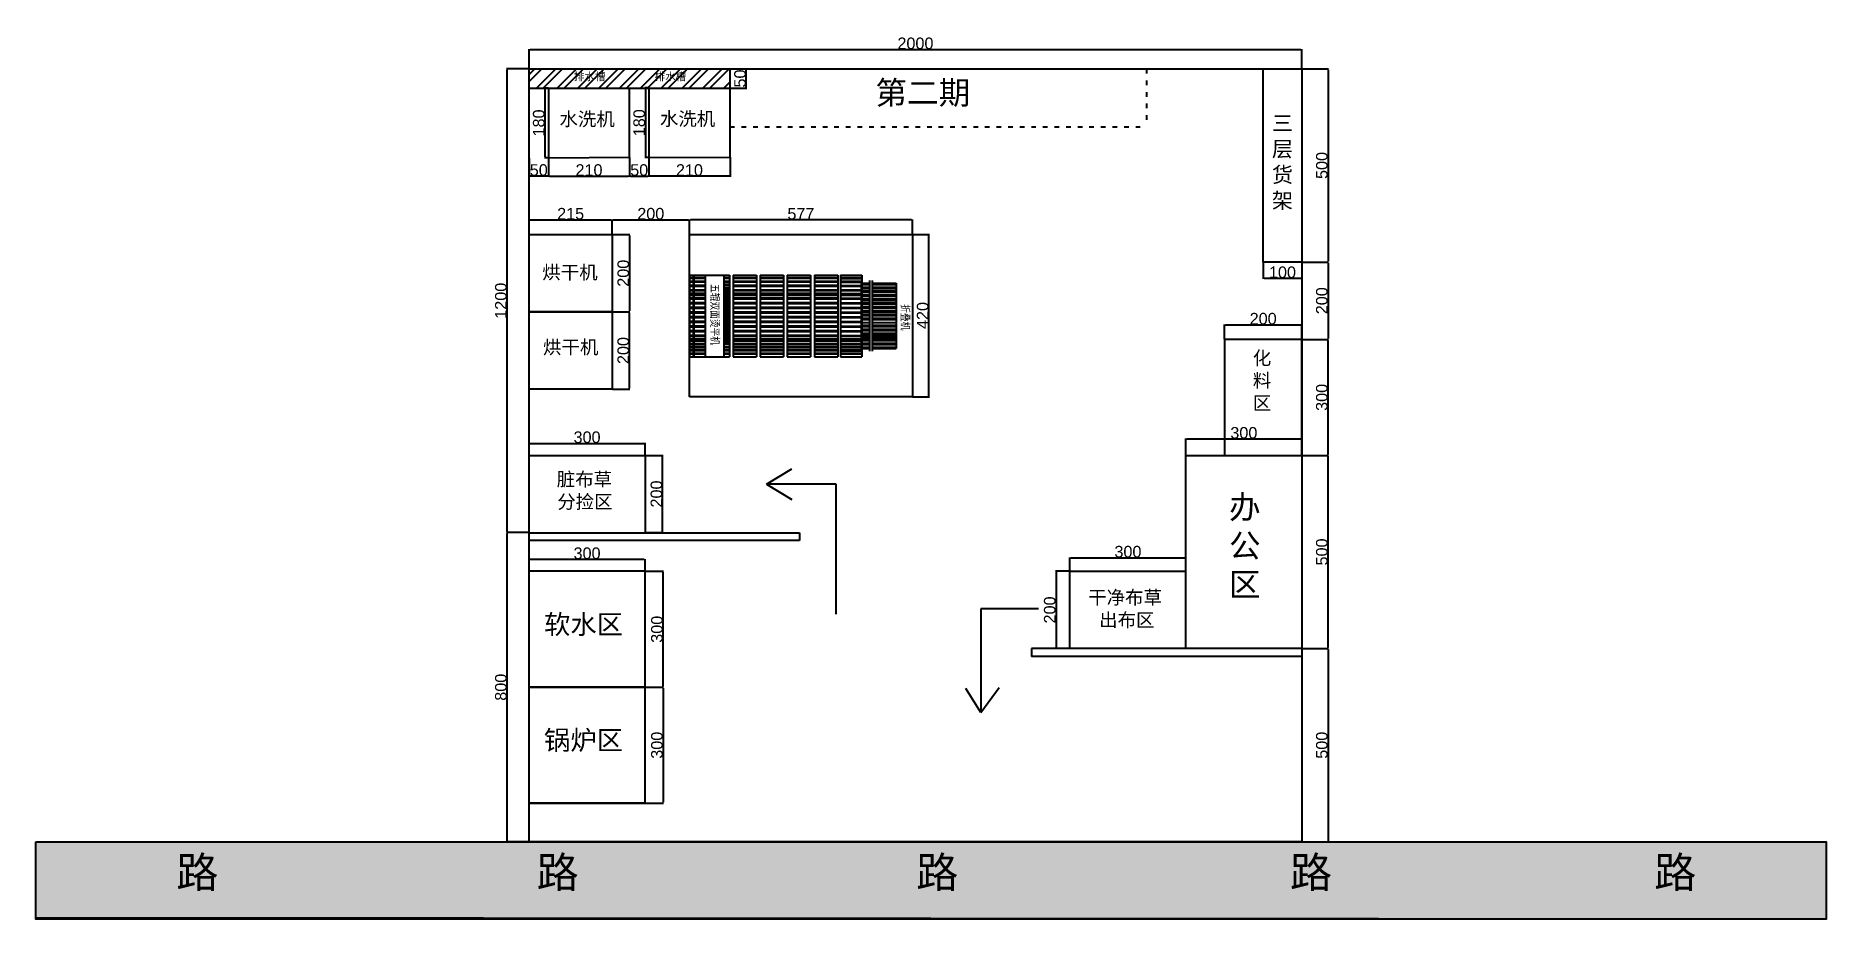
# Model space of a CAD drawing. Header units: millimetres. Extents: x 7613 to 12247, y -138 to 2147.
import ezdxf

# ---------------------------------------------------------------- set-up
doc = ezdxf.new("R2010")
doc.units = ezdxf.units.MM
doc.linetypes.add('ACAD_ISO03W100', pattern=[30, 12, -18])
doc.layers.add('02', color=7, linetype='Continuous')
doc.styles.get("Standard").update_dxf_attribs({"font": 'arial.ttf', "height": 30})
doc.styles.add('图纸中文说明', font='simplex.shx', dxfattribs={"width": 0.8, "bigfont": 'hztxt.shx'})
doc.dimstyles.new('ISO-25', dxfattribs={"dimtxt": 50, "dimasz": 2.5, "dimexe": 1.25, "dimexo": 0.625, "dimtad": 1, "dimtxsty": 'Standard', "dimcen": 2.5, "dimclrd": 1, "dimclre": 1, "dimclrt": 1, "dimadec": 0, "dimazin": 0, "dimtfac": 1, "dimtmove": 0, "dimatfit": 3, "dimfxl": 0, "dimarcsym": 0})

msp = doc.modelspace()

# ---------------------------------------------------------------- texts
at = {"color": 0}
msp.add_text('烘干机', height=35, dxfattribs=at).set_placement((8923.884, 1517.953))
at = {"color": 0, "attachment_point": 1}
for s, width, gutter_width, insert, char_height in [('{\\fSimSun|b0|i0|c134|p2;排水槽}', 84.26624, 75, (9005.602, 2052.115), 20), ('{\\fSimSun|b0|i0|c134|p2;排水槽}', 84.26624, 75, (9214.489, 2052.115), 20), ('{\\fSimSun|b0|i0|c134|p2;第二期}', 3978.56755, 75, (9786.143, 2030.115), 60), ('{\\fSimSun|b0|i0|c134|p2;水洗机}', 236.7032, 150, (8968.372, 1949.477), 35), ('{\\fSimSun|b0|i0|c134|p2;水洗机}', 236.7032, 150, (9228.372, 1950.076), 35), ('{\\fSimSun|b0|i0|c134|p2;三层货架}', 72.65686, 75, (10812.461, 1941.235), 40), ('{\\fSimSun|b0|i0|c134|p2;烘干机}', 2814.35587, 150, (8925.84, 1359.21), 35), ('{\\fSimSun|b0|i0|c134|p2;化料区}', 81.30457, 75, (10763.059, 1331.19), 35), ('\\pi757.70855;{\\fSimSun|b0|i0|c134|p2;脏布草\\P\\pi759.07727;分捡区}', 1661.47856, 75, (8203.664, 1017.5), 35), ('{\\fSimSun|b0|i0|c134|p2;办公区}', 135.99808, 75, (10701.315, 958.1), 60), ('\\pi897.98662;{\\fSimSun|b0|i0|c134|p2;干净布草\\P\\pi926.24081;出布区}', 1992.09056, 75, (9438.982, 711.767), 35), ('{\\fSimSun|b0|i0|c134|p2;软水区}', 2239.12401, 75, (8928.374, 649.724), 50), ('{\\fSimSun|b0|i0|c134|p2;锅炉区}', 2614.34878, 75, (8928.374, 350.048), 50), ('{\\fSimSun|b0|i0|c134|p2;路}', 524.94399, 150, (7976.547, 22.989), 80), ('{\\fSimSun|b0|i0|c134|p2;路}', 524.94399, 150, (8909.302, 22.989), 80), ('{\\fSimSun|b0|i0|c134|p2;路}', 524.94399, 150, (9891.671, 22.989), 80), ('{\\fSimSun|b0|i0|c134|p2;路}', 524.94399, 150, (10859.156, 22.989), 80), ('{\\fSimSun|b0|i0|c134|p2;路}', 524.94399, 150, (11801.834, 22.989), 80)]:
    msp.add_mtext_dynamic_manual_height_columns(s, width=width, gutter_width=gutter_width, heights=[0], dxfattribs=dict(at, insert=insert, char_height=char_height))
at = {"color": 1, "char_height": 20.12877, "width": 162.96871, "attachment_point": 9, "rotation": 270, "style": '图纸中文说明'}
for s, insert in [('{\\fFangSong|b0|i0|c134|p49;五辊双面烫平机}', (9358.386, 1347.217)), ('{\\fFangSong|b0|i0|c134|p49;折叠机}', (9851.305, 1385.09))]:
    msp.add_mtext(s, dxfattribs=dict(at, insert=insert))

# ---------------------------------------------------------------- blocks, each defined once
blk = doc.blocks.new('*D7')
at = {"color": 1, "lineweight": -2, "transparency": 16777216}
for p, q in [((10689.8, 1362.4), (10689.8, 1400.5)), ((10692.3, 1399.2), (10887.3, 1399.2)), ((10889.8, 1362.4), (10889.8, 1400.5))]:
    blk.add_line(p, q, dxfattribs=at)
at = {"color": 1, "transparency": 16777216}
for points in [[(10692.3, 1399.7), (10692.3, 1398.8), (10689.8, 1399.2)], [(10887.3, 1399.7), (10887.3, 1398.8), (10889.8, 1399.2)]]:
    blk.add_solid(points, dxfattribs=at)
at = {"layer": 'Defpoints', "color": 0, "transparency": 16777216}
for p in [(10889.8, 1399.2), (10689.8, 1361.8), (10889.8, 1361.8)]:
    blk.add_point(p, dxfattribs=at)
at = {"color": 1, "transparency": 16777216, "insert": (10789.8, 1415.2), "char_height": 30, "attachment_point": 5}
blk.add_mtext('200', dxfattribs=at)
blk = doc.blocks.new('*D8')
at = {"color": 1, "lineweight": -2, "transparency": 16777216}
for p, q in [((10789.8, 1561.1), (10789.8, 1518.1)), ((10889.8, 1561.1), (10889.8, 1518.1)), ((10887.3, 1519.3), (10792.3, 1519.3))]:
    blk.add_line(p, q, dxfattribs=at)
at = {"color": 1, "transparency": 16777216}
for points in [[(10792.3, 1519.8), (10792.3, 1518.9), (10789.8, 1519.3)], [(10887.3, 1519.8), (10887.3, 1518.9), (10889.8, 1519.3)]]:
    blk.add_solid(points, dxfattribs=at)
at = {"layer": 'Defpoints', "color": 0, "transparency": 16777216}
for p in [(10789.8, 1561.8), (10889.8, 1561.8), (10789.8, 1519.3)]:
    blk.add_point(p, dxfattribs=at)
at = {"color": 1, "transparency": 16777216, "insert": (10839.8, 1535.3), "char_height": 30, "attachment_point": 5}
blk.add_mtext('100', dxfattribs=at)
blk = doc.blocks.new('*D9')
at = {"color": 1, "lineweight": -2, "transparency": 16777216}
for p, q in [((10589.8, 1062.4), (10589.8, 1105.2)), ((10887.3, 1103.9), (10592.3, 1103.9)), ((10889.8, 1062.4), (10889.8, 1105.2))]:
    blk.add_line(p, q, dxfattribs=at)
at = {"color": 1, "transparency": 16777216}
for points in [[(10592.3, 1104.4), (10592.3, 1103.5), (10589.8, 1103.9)], [(10887.3, 1104.4), (10887.3, 1103.5), (10889.8, 1103.9)]]:
    blk.add_solid(points, dxfattribs=at)
at = {"layer": 'Defpoints', "color": 0, "transparency": 16777216}
for p in [(10589.8, 1103.9), (10589.8, 1061.8), (10889.8, 1061.8)]:
    blk.add_point(p, dxfattribs=at)
at = {"color": 1, "transparency": 16777216, "insert": (10739.8, 1119.9), "char_height": 30, "attachment_point": 5}
blk.add_mtext('300', dxfattribs=at)
blk = doc.blocks.new('*D10')
at = {"color": 1, "lineweight": -2, "transparency": 16777216}
for p, q in [((10289.8, 762.4), (10289.8, 797.7)), ((10292.3, 796.4), (10587.3, 796.4)), ((10589.8, 762.4), (10589.8, 797.7))]:
    blk.add_line(p, q, dxfattribs=at)
at = {"color": 1, "transparency": 16777216}
for points in [[(10292.3, 796.8), (10292.3, 796), (10289.8, 796.4)], [(10587.3, 796.8), (10587.3, 796), (10589.8, 796.4)]]:
    blk.add_solid(points, dxfattribs=at)
at = {"layer": 'Defpoints', "color": 0, "transparency": 16777216}
for p in [(10589.8, 796.4), (10289.8, 761.8), (10589.8, 761.8)]:
    blk.add_point(p, dxfattribs=at)
at = {"color": 1, "transparency": 16777216, "insert": (10439.8, 812.4), "char_height": 30, "attachment_point": 5}
blk.add_mtext('300', dxfattribs=at)
blk = doc.blocks.new('*D11')
at = {"color": 1, "lineweight": -2, "transparency": 16777216}
for p, q in [((10289.2, 761.8), (10252.3, 761.8)), ((10253.6, 759.3), (10253.6, 564.3)), ((10289.2, 561.8), (10252.3, 561.8))]:
    blk.add_line(p, q, dxfattribs=at)
at = {"color": 1, "transparency": 16777216}
for points in [[(10253.2, 759.3), (10254, 759.3), (10253.6, 761.8)], [(10253.2, 564.3), (10254, 564.3), (10253.6, 561.8)]]:
    blk.add_solid(points, dxfattribs=at)
at = {"layer": 'Defpoints', "color": 0, "transparency": 16777216}
for p in [(10289.8, 761.8), (10253.6, 561.8), (10289.8, 561.8)]:
    blk.add_point(p, dxfattribs=at)
at = {"color": 1, "transparency": 16777216, "insert": (10237.6, 661.8), "char_height": 30, "attachment_point": 5, "rotation": 90}
blk.add_mtext('200', dxfattribs=at)
blk = doc.blocks.new('*D12')
at = {"color": 1, "lineweight": -2, "transparency": 16777216}
for p, q in [((8889.8, 762.4), (8889.8, 793.6)), ((9187.3, 792.4), (8892.3, 792.4)), ((9189.8, 762.4), (9189.8, 793.6))]:
    blk.add_line(p, q, dxfattribs=at)
at = {"color": 1, "transparency": 16777216}
for points in [[(8892.3, 792.8), (8892.3, 792), (8889.8, 792.4)], [(9187.3, 792.8), (9187.3, 792), (9189.8, 792.4)]]:
    blk.add_solid(points, dxfattribs=at)
at = {"layer": 'Defpoints', "color": 0, "transparency": 16777216}
for p in [(8889.8, 792.4), (8889.8, 761.8), (9189.8, 761.8)]:
    blk.add_point(p, dxfattribs=at)
at = {"color": 1, "transparency": 16777216, "insert": (9039.8, 808.3), "char_height": 30, "attachment_point": 5}
blk.add_mtext('300', dxfattribs=at)
blk = doc.blocks.new('*D13')
at = {"color": 1, "lineweight": -2, "transparency": 16777216}
for p, q in [((8889.8, 1062.4), (8889.8, 1093.8)), ((8892.3, 1092.5), (9187.3, 1092.5)), ((9189.8, 1062.4), (9189.8, 1093.8))]:
    blk.add_line(p, q, dxfattribs=at)
at = {"color": 1, "transparency": 16777216}
for points in [[(8892.3, 1093), (8892.3, 1092.1), (8889.8, 1092.5)], [(9187.3, 1093), (9187.3, 1092.1), (9189.8, 1092.5)]]:
    blk.add_solid(points, dxfattribs=at)
at = {"layer": 'Defpoints', "color": 0, "transparency": 16777216}
for p in [(9189.8, 1092.5), (8889.8, 1061.8), (9189.8, 1061.8)]:
    blk.add_point(p, dxfattribs=at)
at = {"color": 1, "transparency": 16777216, "insert": (9039.8, 1108.5), "char_height": 30, "attachment_point": 5}
blk.add_mtext('300', dxfattribs=at)
blk = doc.blocks.new('*D14')
at = {"color": 1, "lineweight": -2, "transparency": 16777216}
for p, q in [((8939.8, 1831.1), (8939.8, 1782.6)), ((9149.8, 1831.1), (9149.8, 1782.6)), ((8942.3, 1783.9), (9147.3, 1783.9))]:
    blk.add_line(p, q, dxfattribs=at)
at = {"color": 1, "transparency": 16777216}
for points in [[(8942.3, 1784.3), (8942.3, 1783.4), (8939.8, 1783.9)], [(9147.3, 1784.3), (9147.3, 1783.4), (9149.8, 1783.9)]]:
    blk.add_solid(points, dxfattribs=at)
at = {"layer": 'Defpoints', "color": 0, "transparency": 16777216}
for p in [(8939.8, 1831.8), (9149.8, 1831.8), (9149.8, 1783.9)]:
    blk.add_point(p, dxfattribs=at)
at = {"color": 1, "transparency": 16777216, "insert": (9044.8, 1799.8), "char_height": 30, "attachment_point": 5}
blk.add_mtext('210', dxfattribs=at)
blk = doc.blocks.new('*D15')
at = {"color": 1, "lineweight": -2, "transparency": 16777216}
for p, q in [((8889.8, 1633.7), (8889.8, 1672.1)), ((8892.3, 1670.9), (9102.3, 1670.9)), ((9104.8, 1633.7), (9104.8, 1672.1))]:
    blk.add_line(p, q, dxfattribs=at)
at = {"color": 1, "transparency": 16777216}
for points in [[(8892.3, 1671.3), (8892.3, 1670.5), (8889.8, 1670.9)], [(9102.3, 1671.3), (9102.3, 1670.5), (9104.8, 1670.9)]]:
    blk.add_solid(points, dxfattribs=at)
at = {"layer": 'Defpoints', "color": 0, "transparency": 16777216}
for p in [(9104.8, 1670.9), (8889.8, 1633), (9104.8, 1633)]:
    blk.add_point(p, dxfattribs=at)
at = {"color": 1, "transparency": 16777216, "insert": (8997.3, 1686.8), "char_height": 30, "attachment_point": 5}
blk.add_mtext('215', dxfattribs=at)
blk = doc.blocks.new('*D16')
at = {"color": 1, "lineweight": -2, "transparency": 16777216}
for p, q in [((9104.8, 1633.7), (9104.8, 1672.1)), ((9107.3, 1670.9), (9302.3, 1670.9)), ((9304.8, 1633.7), (9304.8, 1672.1))]:
    blk.add_line(p, q, dxfattribs=at)
at = {"color": 1, "transparency": 16777216}
for points in [[(9107.3, 1671.3), (9107.3, 1670.5), (9104.8, 1670.9)], [(9302.3, 1671.3), (9302.3, 1670.5), (9304.8, 1670.9)]]:
    blk.add_solid(points, dxfattribs=at)
at = {"layer": 'Defpoints', "color": 0, "transparency": 16777216}
for p in [(9304.8, 1670.9), (9104.8, 1633), (9304.8, 1633)]:
    blk.add_point(p, dxfattribs=at)
at = {"color": 1, "transparency": 16777216, "insert": (9204.8, 1686.8), "char_height": 30, "attachment_point": 5}
blk.add_mtext('200', dxfattribs=at)
blk = doc.blocks.new('*D17')
at = {"color": 1, "lineweight": -2, "transparency": 16777216}
for p, q in [((9304.8, 1634.3), (9304.8, 1672.1)), ((9879.3, 1670.9), (9307.3, 1670.9)), ((9881.8, 1634.3), (9881.8, 1672.1))]:
    blk.add_line(p, q, dxfattribs=at)
at = {"color": 1, "transparency": 16777216}
for points in [[(9307.3, 1671.3), (9307.3, 1670.5), (9304.8, 1670.9)], [(9879.3, 1671.3), (9879.3, 1670.5), (9881.8, 1670.9)]]:
    blk.add_solid(points, dxfattribs=at)
at = {"layer": 'Defpoints', "color": 0, "transparency": 16777216}
for p in [(9304.8, 1670.9), (9304.8, 1633.6), (9881.8, 1633.6)]:
    blk.add_point(p, dxfattribs=at)
at = {"color": 1, "transparency": 16777216, "insert": (9593.3, 1686.8), "char_height": 30, "attachment_point": 5}
blk.add_mtext('577', dxfattribs=at)
blk = doc.blocks.new('*D18')
at = {"color": 1, "lineweight": -2, "transparency": 16777216}
for p, q in [((9105.4, 1633), (9150.8, 1633)), ((9149.6, 1630.5), (9149.6, 1435.5)), ((9105.4, 1433), (9150.8, 1433))]:
    blk.add_line(p, q, dxfattribs=at)
at = {"color": 1, "transparency": 16777216}
for points in [[(9149.2, 1630.5), (9150, 1630.5), (9149.6, 1633)], [(9149.2, 1435.5), (9150, 1435.5), (9149.6, 1433)]]:
    blk.add_solid(points, dxfattribs=at)
at = {"layer": 'Defpoints', "color": 0, "transparency": 16777216}
for p in [(9104.8, 1633), (9104.8, 1433), (9149.6, 1433)]:
    blk.add_point(p, dxfattribs=at)
at = {"color": 1, "transparency": 16777216, "insert": (9133.6, 1533), "char_height": 30, "attachment_point": 5, "rotation": 90}
blk.add_mtext('200', dxfattribs=at)
blk = doc.blocks.new('*D19')
at = {"color": 1, "lineweight": -2, "transparency": 16777216}
for p, q in [((9105.4, 1433), (9150.8, 1433)), ((9149.6, 1235.5), (9149.6, 1430.5)), ((9105.4, 1233), (9150.8, 1233))]:
    blk.add_line(p, q, dxfattribs=at)
at = {"color": 1, "transparency": 16777216}
for points in [[(9149.2, 1430.5), (9150, 1430.5), (9149.6, 1433)], [(9149.2, 1235.5), (9150, 1235.5), (9149.6, 1233)]]:
    blk.add_solid(points, dxfattribs=at)
at = {"layer": 'Defpoints', "color": 0, "transparency": 16777216}
for p in [(9104.8, 1433), (9149.6, 1433), (9104.8, 1233)]:
    blk.add_point(p, dxfattribs=at)
at = {"color": 1, "transparency": 16777216, "insert": (9133.6, 1333), "char_height": 30, "attachment_point": 5, "rotation": 90}
blk.add_mtext('200', dxfattribs=at)
blk = doc.blocks.new('*D20')
at = {"color": 1, "lineweight": -2, "transparency": 16777216}
for p, q in [((9190.4, 1061.8), (9236.7, 1061.8)), ((9235.4, 864.3), (9235.4, 1059.3)), ((9190.4, 861.8), (9236.7, 861.8))]:
    blk.add_line(p, q, dxfattribs=at)
at = {"color": 1, "transparency": 16777216}
for points in [[(9235, 1059.3), (9235.8, 1059.3), (9235.4, 1061.8)], [(9235, 864.3), (9235.8, 864.3), (9235.4, 861.8)]]:
    blk.add_solid(points, dxfattribs=at)
at = {"layer": 'Defpoints', "color": 0, "transparency": 16777216}
for p in [(9189.8, 1061.8), (9235.4, 1061.8), (9189.8, 861.8)]:
    blk.add_point(p, dxfattribs=at)
at = {"color": 1, "transparency": 16777216, "insert": (9219.5, 961.8), "char_height": 30, "attachment_point": 5, "rotation": 90}
blk.add_mtext('200', dxfattribs=at)
blk = doc.blocks.new('*D21')
at = {"color": 1, "lineweight": -2, "transparency": 16777216}
for p, q in [((9190.4, 761.8), (9237.9, 761.8)), ((9236.7, 464.3), (9236.7, 759.3)), ((9190.4, 461.8), (9237.9, 461.8))]:
    blk.add_line(p, q, dxfattribs=at)
at = {"color": 1, "transparency": 16777216}
for points in [[(9236.3, 759.3), (9237.1, 759.3), (9236.7, 761.8)], [(9236.3, 464.3), (9237.1, 464.3), (9236.7, 461.8)]]:
    blk.add_solid(points, dxfattribs=at)
at = {"layer": 'Defpoints', "color": 0, "transparency": 16777216}
for p in [(9189.8, 761.8), (9236.7, 761.8), (9189.8, 461.8)]:
    blk.add_point(p, dxfattribs=at)
at = {"color": 1, "transparency": 16777216, "insert": (9220.7, 611.8), "char_height": 30, "attachment_point": 5, "rotation": 90}
blk.add_mtext('300', dxfattribs=at)
blk = doc.blocks.new('*D22')
at = {"color": 1, "lineweight": -2, "transparency": 16777216}
for p, q in [((9190.4, 461.8), (9237.9, 461.8)), ((9236.7, 459.3), (9236.7, 164.3)), ((9190.4, 161.8), (9237.9, 161.8))]:
    blk.add_line(p, q, dxfattribs=at)
at = {"color": 1, "transparency": 16777216}
for points in [[(9236.3, 459.3), (9237.1, 459.3), (9236.7, 461.8)], [(9236.3, 164.3), (9237.1, 164.3), (9236.7, 161.8)]]:
    blk.add_solid(points, dxfattribs=at)
at = {"layer": 'Defpoints', "color": 0, "transparency": 16777216}
for p in [(9189.8, 461.8), (9189.8, 161.8), (9236.7, 161.8)]:
    blk.add_point(p, dxfattribs=at)
at = {"color": 1, "transparency": 16777216, "insert": (9220.7, 311.8), "char_height": 30, "attachment_point": 5, "rotation": 90}
blk.add_mtext('300', dxfattribs=at)
blk = doc.blocks.new('*D23')
at = {"color": 1, "lineweight": -2, "transparency": 16777216}
for p, q in [((9410.4, 2061.8), (9453, 2061.8)), ((9451.7, 2014.3), (9451.7, 2059.3)), ((9410.4, 2011.8), (9453, 2011.8))]:
    blk.add_line(p, q, dxfattribs=at)
at = {"color": 1, "transparency": 16777216}
for points in [[(9451.3, 2059.3), (9452.1, 2059.3), (9451.7, 2061.8)], [(9451.3, 2014.3), (9452.1, 2014.3), (9451.7, 2011.8)]]:
    blk.add_solid(points, dxfattribs=at)
at = {"layer": 'Defpoints', "color": 0, "transparency": 16777216}
for p in [(9409.8, 2061.8), (9451.7, 2061.8), (9409.8, 2011.8)]:
    blk.add_point(p, dxfattribs=at)
at = {"color": 1, "transparency": 16777216, "insert": (9435.8, 2036.8), "char_height": 30, "attachment_point": 5, "rotation": 90}
blk.add_mtext('50', dxfattribs=at)
blk = doc.blocks.new('*D24')
at = {"color": 1, "lineweight": -2, "transparency": 16777216}
for p, q in [((8889.8, 1831.1), (8889.8, 1782.6)), ((8939.8, 1831.1), (8939.8, 1782.6)), ((8937.3, 1783.9), (8892.3, 1783.9))]:
    blk.add_line(p, q, dxfattribs=at)
at = {"color": 1, "transparency": 16777216}
for points in [[(8892.3, 1784.3), (8892.3, 1783.4), (8889.8, 1783.9)], [(8937.3, 1784.3), (8937.3, 1783.4), (8939.8, 1783.9)]]:
    blk.add_solid(points, dxfattribs=at)
at = {"layer": 'Defpoints', "color": 0, "transparency": 16777216}
for p in [(8889.8, 1831.8), (8939.8, 1831.8), (8889.8, 1783.9)]:
    blk.add_point(p, dxfattribs=at)
at = {"color": 1, "transparency": 16777216, "insert": (8914.8, 1799.8), "char_height": 30, "attachment_point": 5}
blk.add_mtext('50', dxfattribs=at)
blk = doc.blocks.new('*D25')
at = {"color": 1, "lineweight": -2, "transparency": 16777216}
for p, q in [((9149.8, 1832.4), (9149.8, 1782.6)), ((9199.8, 1832.4), (9199.8, 1782.6)), ((9152.3, 1783.9), (9197.3, 1783.9))]:
    blk.add_line(p, q, dxfattribs=at)
at = {"color": 1, "transparency": 16777216}
for points in [[(9152.3, 1784.3), (9152.3, 1783.4), (9149.8, 1783.9)], [(9197.3, 1784.3), (9197.3, 1783.4), (9199.8, 1783.9)]]:
    blk.add_solid(points, dxfattribs=at)
at = {"layer": 'Defpoints', "color": 0, "transparency": 16777216}
for p in [(9149.8, 1833), (9199.8, 1833), (9199.8, 1783.9)]:
    blk.add_point(p, dxfattribs=at)
at = {"color": 1, "transparency": 16777216, "insert": (9174.8, 1799.8), "char_height": 30, "attachment_point": 5}
blk.add_mtext('50', dxfattribs=at)
blk = doc.blocks.new('*D26')
at = {"color": 1, "lineweight": -2, "transparency": 16777216}
for p, q in [((9199.8, 1831.7), (9199.8, 1782.6)), ((9409.8, 1833), (9409.8, 1782.6)), ((9407.3, 1783.9), (9202.3, 1783.9))]:
    blk.add_line(p, q, dxfattribs=at)
at = {"color": 1, "transparency": 16777216}
for points in [[(9202.3, 1784.3), (9202.3, 1783.4), (9199.8, 1783.9)], [(9407.3, 1784.3), (9407.3, 1783.4), (9409.8, 1783.9)]]:
    blk.add_solid(points, dxfattribs=at)
at = {"layer": 'Defpoints', "color": 0, "transparency": 16777216}
for p in [(9199.8, 1832.4), (9409.8, 1833.6), (9199.8, 1783.9)]:
    blk.add_point(p, dxfattribs=at)
at = {"color": 1, "transparency": 16777216, "insert": (9304.8, 1799.8), "char_height": 30, "attachment_point": 5}
blk.add_mtext('210', dxfattribs=at)
blk = doc.blocks.new('*D27')
at = {"color": 1, "lineweight": -2, "transparency": 16777216}
for p, q in [((9199.2, 2012.4), (9189.6, 2012.4)), ((9190.9, 2009.9), (9190.9, 1834.9)), ((9199.2, 1832.4), (9189.6, 1832.4))]:
    blk.add_line(p, q, dxfattribs=at)
at = {"color": 1, "transparency": 16777216}
for points in [[(9190.4, 2009.9), (9191.3, 2009.9), (9190.9, 2012.4)], [(9190.4, 1834.9), (9191.3, 1834.9), (9190.9, 1832.4)]]:
    blk.add_solid(points, dxfattribs=at)
at = {"layer": 'Defpoints', "color": 0, "transparency": 16777216}
for p in [(9199.8, 2012.4), (9190.9, 1832.4), (9199.8, 1832.4)]:
    blk.add_point(p, dxfattribs=at)
at = {"color": 1, "transparency": 16777216, "insert": (9174.9, 1922.4), "char_height": 30, "attachment_point": 5, "rotation": 90}
blk.add_mtext('180', dxfattribs=at)
blk = doc.blocks.new('*D28')
at = {"color": 1, "lineweight": -2, "transparency": 16777216}
for p, q in [((8939.2, 2011.8), (8929.6, 2011.8)), ((8930.9, 2009.3), (8930.9, 1834.3)), ((8939.2, 1831.8), (8929.6, 1831.8))]:
    blk.add_line(p, q, dxfattribs=at)
at = {"color": 1, "transparency": 16777216}
for points in [[(8930.4, 2009.3), (8931.3, 2009.3), (8930.9, 2011.8)], [(8930.4, 1834.3), (8931.3, 1834.3), (8930.9, 1831.8)]]:
    blk.add_solid(points, dxfattribs=at)
at = {"layer": 'Defpoints', "color": 0, "transparency": 16777216}
for p in [(8939.8, 2011.8), (8930.9, 1831.8), (8939.8, 1831.8)]:
    blk.add_point(p, dxfattribs=at)
at = {"color": 1, "transparency": 16777216, "insert": (8914.9, 1921.8), "char_height": 30, "attachment_point": 5, "rotation": 90}
blk.add_mtext('180', dxfattribs=at)
blk = doc.blocks.new('*D29')
at = {"color": 1, "lineweight": -2, "transparency": 16777216}
for p, q in [((8889.8, 2062.4), (8889.8, 2112.9)), ((8892.3, 2111.6), (10887.3, 2111.6)), ((10889.8, 2062.4), (10889.8, 2112.9))]:
    blk.add_line(p, q, dxfattribs=at)
at = {"color": 1, "transparency": 16777216}
for points in [[(8892.3, 2112), (8892.3, 2111.2), (8889.8, 2111.6)], [(10887.3, 2112), (10887.3, 2111.2), (10889.8, 2111.6)]]:
    blk.add_solid(points, dxfattribs=at)
at = {"layer": 'Defpoints', "color": 0, "transparency": 16777216}
for p in [(10889.8, 2111.6), (8889.8, 2061.8), (10889.8, 2061.8)]:
    blk.add_point(p, dxfattribs=at)
at = {"color": 1, "transparency": 16777216, "insert": (9889.8, 2127.6), "char_height": 30, "attachment_point": 5}
blk.add_mtext('2000', dxfattribs=at)
blk = doc.blocks.new('*D30')
at = {"color": 1, "lineweight": -2, "transparency": 16777216}
for p, q in [((10890.4, 2061.8), (10959, 2061.8)), ((10957.8, 2059.3), (10957.8, 1564.3)), ((10890.4, 1561.8), (10959, 1561.8))]:
    blk.add_line(p, q, dxfattribs=at)
at = {"color": 1, "transparency": 16777216}
for points in [[(10957.4, 2059.3), (10958.2, 2059.3), (10957.8, 2061.8)], [(10957.4, 1564.3), (10958.2, 1564.3), (10957.8, 1561.8)]]:
    blk.add_solid(points, dxfattribs=at)
at = {"layer": 'Defpoints', "color": 0, "transparency": 16777216}
for p in [(10889.8, 2061.8), (10889.8, 1561.8), (10957.8, 1561.8)]:
    blk.add_point(p, dxfattribs=at)
at = {"color": 1, "transparency": 16777216, "insert": (10941.8, 1811.8), "char_height": 30, "attachment_point": 5, "rotation": 90}
blk.add_mtext('500', dxfattribs=at)
blk = doc.blocks.new('*D31')
at = {"color": 1, "lineweight": -2, "transparency": 16777216}
for p, q in [((10890.4, 1561.8), (10959, 1561.8)), ((10957.8, 1559.3), (10957.8, 1364.3)), ((10890.4, 1361.8), (10959, 1361.8))]:
    blk.add_line(p, q, dxfattribs=at)
at = {"color": 1, "transparency": 16777216}
for points in [[(10957.4, 1559.3), (10958.2, 1559.3), (10957.8, 1561.8)], [(10957.4, 1364.3), (10958.2, 1364.3), (10957.8, 1361.8)]]:
    blk.add_solid(points, dxfattribs=at)
at = {"layer": 'Defpoints', "color": 0, "transparency": 16777216}
for p in [(10889.8, 1561.8), (10889.8, 1361.8), (10957.8, 1361.8)]:
    blk.add_point(p, dxfattribs=at)
at = {"color": 1, "transparency": 16777216, "insert": (10941.8, 1461.8), "char_height": 30, "attachment_point": 5, "rotation": 90}
blk.add_mtext('200', dxfattribs=at)
blk = doc.blocks.new('*D32')
at = {"color": 1, "lineweight": -2, "transparency": 16777216}
for p, q in [((10890.4, 1361.8), (10959, 1361.8)), ((10957.8, 1064.3), (10957.8, 1359.3)), ((10890.4, 1061.8), (10959, 1061.8))]:
    blk.add_line(p, q, dxfattribs=at)
at = {"color": 1, "transparency": 16777216}
for points in [[(10957.4, 1359.3), (10958.2, 1359.3), (10957.8, 1361.8)], [(10957.4, 1064.3), (10958.2, 1064.3), (10957.8, 1061.8)]]:
    blk.add_solid(points, dxfattribs=at)
at = {"layer": 'Defpoints', "color": 0, "transparency": 16777216}
for p in [(10889.8, 1361.8), (10957.8, 1361.8), (10889.8, 1061.8)]:
    blk.add_point(p, dxfattribs=at)
at = {"color": 1, "transparency": 16777216, "insert": (10941.8, 1211.8), "char_height": 30, "attachment_point": 5, "rotation": 90}
blk.add_mtext('300', dxfattribs=at)
blk = doc.blocks.new('*D33')
at = {"color": 1, "lineweight": -2, "transparency": 16777216}
for p, q in [((10890.4, 1061.8), (10959, 1061.8)), ((10957.8, 564.3), (10957.8, 1059.3)), ((10890.4, 561.8), (10959, 561.8))]:
    blk.add_line(p, q, dxfattribs=at)
at = {"color": 1, "transparency": 16777216}
for points in [[(10957.4, 1059.3), (10958.2, 1059.3), (10957.8, 1061.8)], [(10957.4, 564.3), (10958.2, 564.3), (10957.8, 561.8)]]:
    blk.add_solid(points, dxfattribs=at)
at = {"layer": 'Defpoints', "color": 0, "transparency": 16777216}
for p in [(10889.8, 1061.8), (10957.8, 1061.8), (10889.8, 561.8)]:
    blk.add_point(p, dxfattribs=at)
at = {"color": 1, "transparency": 16777216, "insert": (10941.8, 811.8), "char_height": 30, "attachment_point": 5, "rotation": 90}
blk.add_mtext('500', dxfattribs=at)
blk = doc.blocks.new('*D34')
at = {"color": 1, "lineweight": -2, "transparency": 16777216}
for p, q in [((10890.4, 561.8), (10959, 561.8)), ((10957.8, 559.3), (10957.8, 64.3)), ((10890.4, 61.8), (10959, 61.8))]:
    blk.add_line(p, q, dxfattribs=at)
at = {"color": 1, "transparency": 16777216}
for points in [[(10957.4, 559.3), (10958.2, 559.3), (10957.8, 561.8)], [(10957.4, 64.3), (10958.2, 64.3), (10957.8, 61.8)]]:
    blk.add_solid(points, dxfattribs=at)
at = {"layer": 'Defpoints', "color": 0, "transparency": 16777216}
for p in [(10889.8, 561.8), (10889.8, 61.8), (10957.8, 61.8)]:
    blk.add_point(p, dxfattribs=at)
at = {"color": 1, "transparency": 16777216, "insert": (10941.8, 311.8), "char_height": 30, "attachment_point": 5, "rotation": 90}
blk.add_mtext('500', dxfattribs=at)
blk = doc.blocks.new('*D35')
at = {"color": 1, "lineweight": -2, "transparency": 16777216}
for p, q in [((8889.2, 861.8), (8831.5, 861.8)), ((8832.7, 64.3), (8832.7, 859.3)), ((8889.2, 61.8), (8831.5, 61.8))]:
    blk.add_line(p, q, dxfattribs=at)
at = {"color": 1, "transparency": 16777216}
for points in [[(8832.3, 859.3), (8833.2, 859.3), (8832.7, 861.8)], [(8832.3, 64.3), (8833.2, 64.3), (8832.7, 61.8)]]:
    blk.add_solid(points, dxfattribs=at)
at = {"layer": 'Defpoints', "color": 0, "transparency": 16777216}
for p in [(8832.7, 861.8), (8889.8, 861.8), (8889.8, 61.8)]:
    blk.add_point(p, dxfattribs=at)
at = {"color": 1, "transparency": 16777216, "insert": (8816.8, 461.8), "char_height": 30, "attachment_point": 5, "rotation": 90}
blk.add_mtext('800', dxfattribs=at)
blk = doc.blocks.new('*D36')
at = {"color": 1, "lineweight": -2, "transparency": 16777216}
for p, q in [((8889.2, 2061.8), (8831.5, 2061.8)), ((8832.7, 864.3), (8832.7, 2059.3)), ((8889.2, 861.8), (8831.5, 861.8))]:
    blk.add_line(p, q, dxfattribs=at)
at = {"color": 1, "transparency": 16777216}
for points in [[(8832.3, 2059.3), (8833.2, 2059.3), (8832.7, 2061.8)], [(8832.3, 864.3), (8833.2, 864.3), (8832.7, 861.8)]]:
    blk.add_solid(points, dxfattribs=at)
at = {"layer": 'Defpoints', "color": 0, "transparency": 16777216}
for p in [(8832.7, 2061.8), (8889.8, 2061.8), (8889.8, 861.8)]:
    blk.add_point(p, dxfattribs=at)
at = {"color": 1, "transparency": 16777216, "insert": (8816.8, 1461.8), "char_height": 30, "attachment_point": 5, "rotation": 90}
blk.add_mtext('1200', dxfattribs=at)
blk = doc.blocks.new('*D37')
at = {"color": 1, "lineweight": -2, "transparency": 16777216}
for p, q in [((9882.4, 1633.6), (9925.8, 1633.6)), ((9924.6, 1216.1), (9924.6, 1631.1)), ((9882.4, 1213.6), (9925.8, 1213.6))]:
    blk.add_line(p, q, dxfattribs=at)
at = {"color": 1, "transparency": 16777216}
for points in [[(9924.2, 1631.1), (9925, 1631.1), (9924.6, 1633.6)], [(9924.2, 1216.1), (9925, 1216.1), (9924.6, 1213.6)]]:
    blk.add_solid(points, dxfattribs=at)
at = {"layer": 'Defpoints', "color": 0, "transparency": 16777216}
for p in [(9881.8, 1633.6), (9924.6, 1633.6), (9881.8, 1213.6)]:
    blk.add_point(p, dxfattribs=at)
at = {"color": 1, "transparency": 16777216, "insert": (9908.6, 1423.6), "char_height": 30, "attachment_point": 5, "rotation": 90}
blk.add_mtext('420', dxfattribs=at)

# ---------------------------------------------------------------- dimensions: what is measured, and where the dimension line sits
at = {"color": 255}
for base, p1, p2, picture, middle in [((10889.809, 2111.631), (8889.809, 2061.756), (10889.809, 2061.756), '*D29', (9889.809, 2127.574)), ((8889.809, 1783.855), (8939.809, 1831.756), (8889.809, 1831.756), '*D24', (8914.809, 1799.797)), ((9149.805, 1783.855), (8939.809, 1831.756), (9149.805, 1831.756), '*D14', (9044.807, 1799.797)), ((9199.809, 1783.855), (9149.805, 1833.039), (9199.809, 1833.039), '*D25', (9174.807, 1799.797)), ((9199.809, 1783.855), (9409.805, 1833.638), (9199.809, 1832.355), '*D26', (9304.807, 1799.797)), ((9104.809, 1670.9), (8889.809, 1633.039), (9104.809, 1633.039), '*D15', (8997.309, 1686.842)), ((9304.809, 1670.9), (9104.809, 1633.039), (9304.809, 1633.039), '*D16', (9204.809, 1686.842)), ((9304.809, 1670.9), (9881.809, 1633.638), (9304.809, 1633.638), '*D17', (9593.309, 1686.781)), ((10789.809, 1519.347), (10889.809, 1561.756), (10789.809, 1561.756), '*D8', (10839.809, 1535.289)), ((10889.809, 1399.248), (10689.809, 1361.756), (10889.809, 1361.756), '*D7', (10789.809, 1415.19)), ((9189.809, 1092.539), (8889.809, 1061.756), (9189.809, 1061.756), '*D13', (9039.809, 1108.491)), ((10589.809, 1103.945), (10889.809, 1061.756), (10589.809, 1061.756), '*D9', (10739.809, 1119.897)), ((8889.809, 792.383), (9189.809, 761.756), (8889.809, 761.756), '*D12', (9039.809, 808.336)), ((10589.809, 796.418), (10289.809, 761.756), (10589.809, 761.756), '*D10', (10439.809, 812.371))]:
    dim = msp.add_linear_dim(base=base, p1=p1, p2=p2, dimstyle='ISO-25', dxfattribs=at)
    dim.commit()
    dim.dimension.update_dxf_attribs({"geometry": picture, "text_midpoint": middle})
for base, p1, p2, picture, middle in [((8832.738, 2061.756), (8889.809, 861.756), (8889.809, 2061.756), '*D36', (8816.796, 1461.756)), ((9451.705, 2061.756), (9409.805, 2011.756), (9409.805, 2061.756), '*D23', (9435.763, 2036.756)), ((10957.791, 1561.756), (10889.809, 2061.756), (10889.809, 1561.756), '*D30', (10941.849, 1811.756)), ((8930.854, 1831.756), (8939.809, 2011.756), (8939.809, 1831.756), '*D28', (8914.912, 1921.756)), ((9190.853, 1832.355), (9199.809, 2012.355), (9199.809, 1832.355), '*D27', (9174.911, 1922.355)), ((9149.589, 1433.039), (9104.809, 1633.039), (9104.809, 1433.039), '*D18', (9133.646, 1533.039)), ((9924.588, 1633.638), (9881.809, 1213.638), (9881.809, 1633.638), '*D37', (9908.645, 1423.638)), ((10957.791, 1361.756), (10889.809, 1561.756), (10889.809, 1361.756), '*D31', (10941.849, 1461.756)), ((9149.589, 1433.039), (9104.809, 1233.039), (9104.809, 1433.039), '*D19', (9133.646, 1333.039)), ((10957.791, 1361.756), (10889.809, 1061.756), (10889.809, 1361.756), '*D32', (10941.839, 1211.756)), ((9235.429, 1061.756), (9189.809, 861.756), (9189.809, 1061.756), '*D20', (9219.487, 961.756)), ((10957.791, 1061.756), (10889.809, 561.756), (10889.809, 1061.756), '*D33', (10941.849, 811.756)), ((8832.738, 861.756), (8889.809, 61.756), (8889.809, 861.756), '*D35', (8816.796, 461.756)), ((9236.679, 761.756), (9189.809, 461.756), (9189.809, 761.756), '*D21', (9220.727, 611.756)), ((10253.576, 561.756), (10289.809, 761.756), (10289.809, 561.756), '*D11', (10237.634, 661.756)), ((10957.791, 61.756), (10889.809, 561.756), (10889.809, 61.756), '*D34', (10941.849, 311.756)), ((9236.679, 161.756), (9189.809, 461.756), (9189.809, 161.756), '*D22', (9220.727, 311.756))]:
    dim = msp.add_linear_dim(base=base, p1=p1, p2=p2, angle=90, dimstyle='ISO-25', dxfattribs=at)
    dim.commit()
    dim.dimension.update_dxf_attribs({"geometry": picture, "text_midpoint": middle})

# ---------------------------------------------------------------- hatches: boundary and pattern name
h = msp.add_hatch()
h.set_pattern_fill('ANSI32', color=255, scale=4)
h.paths.add_polyline_path([(8889.809, 2061.756), (8889.809, 2011.756), (8939.809, 2011.756), (9409.805, 2011.756), (9409.805, 2012.355), (9409.805, 2061.756)])
h.paths.add_polyline_path([(9208.372, 2019.517), (9304.182, 2019.517), (9304.182, 2058.121), (9208.372, 2058.121)], flags=24)
h.paths.add_polyline_path([(8999.484, 2019.517), (9095.294, 2019.517), (9095.294, 2058.121), (8999.484, 2058.121)], flags=24)
h = msp.add_hatch()
h.set_pattern_fill('AR-CONC', color=255, scale=0.8)
h.paths.add_polyline_path([(7613.127, 61.756), (7613.127, -134.413), (12247.135, -138.244), (12247.135, 61.756)])
h.paths.add_polyline_path([(11776.471, -106.508), (11930.884, -106.508), (11930.884, 47.905), (11776.471, 47.905)], flags=24)
h.paths.add_polyline_path([(10833.793, -106.508), (10988.207, -106.508), (10988.207, 47.905), (10833.793, 47.905)], flags=24)
h.paths.add_polyline_path([(8883.939, -106.508), (9038.352, -106.508), (9038.352, 47.905), (8883.939, 47.905)], flags=24)
h.paths.add_polyline_path([(7951.184, -106.508), (8105.597, -106.508), (8105.597, 47.905), (7951.184, 47.905)], flags=24)
h.paths.add_polyline_path([(9866.308, -106.508), (10020.721, -106.508), (10020.721, 47.905), (9866.308, 47.905)], flags=24)

# ---------------------------------------------------------------- linework, layer by layer
at = {"color": 255}
for p, q in [((8889.809, 2061.756), (10889.809, 2061.756)), ((8889.809, 61.756), (8889.809, 2061.756)), ((9409.805, 2012.355), (9409.805, 2061.756)), ((10789.809, 1561.756), (10789.809, 2061.756)), ((10889.809, 2061.756), (10889.809, 561.756)), ((10889.809, 2061.756), (10889.809, 1561.756)), ((8889.809, 2011.756), (9409.805, 2011.756)), ((8889.809, 2011.756), (8939.809, 2011.756)), ((8939.809, 2011.756), (8939.809, 1831.756)), ((9149.805, 1833.039), (9149.805, 2011.756)), ((9199.809, 2012.355), (9199.809, 1832.355)), ((9409.805, 1833.638), (9409.805, 2012.355)), ((8939.809, 1831.756), (9149.805, 1833.039)), ((9199.809, 1832.355), (9409.805, 1833.638)), ((8889.809, 1633.039), (9104.809, 1633.039)), ((9104.809, 1633.039), (9104.809, 1433.039)), ((10889.809, 1561.756), (10789.809, 1561.756)), ((8889.809, 1511.756), (8889.809, 1511.756)), ((9104.809, 1433.039), (8889.809, 1433.039)), ((8889.809, 1433.039), (9104.809, 1433.039)), ((9104.809, 1433.039), (9104.809, 1233.039)), ((10889.809, 1361.756), (10689.809, 1361.756)), ((10689.809, 1361.756), (10689.809, 1061.756)), ((10889.809, 1061.756), (10889.809, 1361.756)), ((9104.809, 1233.039), (8889.809, 1233.039)), ((8889.809, 1061.756), (9189.809, 1061.756)), ((9189.809, 1061.756), (9189.809, 861.756)), ((10589.809, 561.756), (10589.809, 1061.756)), ((10589.809, 1061.756), (10889.809, 1061.756)), ((8889.809, 861.756), (9589.809, 861.756)), ((9589.809, 841.756), (8889.809, 841.756)), ((9589.809, 861.756), (9589.809, 841.756)), ((9189.809, 761.756), (8889.809, 761.756)), ((9189.809, 461.756), (9189.809, 761.756)), ((10289.809, 561.756), (10289.809, 761.756)), ((10289.809, 761.756), (10589.809, 761.756)), ((10889.809, 561.756), (10189.809, 561.756)), ((10189.809, 561.756), (10189.809, 541.756)), ((10589.809, 561.756), (10289.809, 561.756)), ((10889.809, 561.756), (10589.809, 561.756)), ((10889.809, 561.756), (10889.809, 61.756)), ((10889.809, 541.756), (10189.809, 541.756)), ((9189.809, 461.756), (8889.809, 461.756)), ((9189.809, 461.756), (8889.809, 461.756)), ((8889.809, 461.756), (9189.809, 461.756)), ((9189.809, 161.756), (9189.809, 461.756)), ((9189.809, 161.756), (8889.809, 161.756)), ((8889.809, 161.756), (9189.809, 161.756)), ((10889.809, 61.756), (8889.809, 61.756)), ((12247.135, -138.244), (7612.964, -134.413))]:
    msp.add_line(p, q, dxfattribs=at)
at = {"color": 255, "linetype": 'ACAD_ISO03W100'}
for p in [(10487.49, 2061.756), (9409.805, 1911.756)]:
    msp.add_line(p, (10487.49, 1911.756), dxfattribs=at)
at = {"color": 254}
for p, q in [((9345.459, 1528.287), (9408.083, 1528.287)), ((9750.373, 1331.058), (9750.373, 1514.599)), ((9840.225, 1507.218), (9840.225, 1338.411)), ((9345.459, 1316.801), (9408.083, 1316.801))]:
    msp.add_line(p, q, dxfattribs=at)
at = {"color": 2}
for p, q in [((9503.926, 987.295), (9569.698, 1026.568)), ((9684.481, 987.295), (9503.926, 987.295)), ((9503.926, 987.295), (9569.698, 947.761)), ((9684.481, 650.56), (9684.481, 987.295)), ((10208.499, 664.366), (10058.826, 664.366)), ((10058.826, 664.366), (10058.826, 396.78)), ((10058.826, 396.78), (10019.799, 458.731)), ((10058.826, 396.78), (10106.54, 461.032))]:
    msp.add_line(p, q, dxfattribs=at)
at = {"color": 255}
for points in [[(9304.809, 1213.638), (9304.809, 1633.638), (9881.809, 1633.638), (9881.809, 1213.638)], [(7613.127, 61.756), (12247.135, 61.756), (12247.135, -138.244), (7613.127, -138.244)]]:
    msp.add_lwpolyline(points, close=True, dxfattribs=at)
at = {"color": 254, "linetype": 'Continuous', "lineweight": 30, "ltscale": 0.2, "flags": 128}
for points in [[(9304.45, 1502.502), (9304.586, 1502.489), (9304.719, 1502.45), (9304.849, 1502.385), (9304.973, 1502.296), (9305.089, 1502.184), (9305.196, 1502.05), (9305.292, 1501.896), (9305.375, 1501.725), (9305.446, 1501.54), (9305.501, 1501.342), (9305.542, 1501.134), (9305.566, 1500.921), (9305.574, 1500.704)], [(9305.574, 1498.691), (9305.566, 1498.474), (9305.542, 1498.261), (9305.501, 1498.053), (9305.446, 1497.855), (9305.375, 1497.67), (9305.292, 1497.499), (9305.196, 1497.345), (9305.089, 1497.211), (9304.973, 1497.099), (9304.849, 1497.01), (9304.719, 1496.945), (9304.586, 1496.906), (9304.45, 1496.893)], [(9304.45, 1491.163), (9304.586, 1491.15), (9304.719, 1491.111), (9304.849, 1491.046), (9304.973, 1490.957), (9305.089, 1490.845), (9305.196, 1490.711), (9305.292, 1490.557), (9305.375, 1490.386), (9305.446, 1490.2), (9305.501, 1490.002), (9305.542, 1489.795), (9305.566, 1489.581), (9305.574, 1489.365)]]:
    msp.add_lwpolyline(points, dxfattribs=at)
at = {"color": 254, "linetype": 'Continuous', "lineweight": 30, "ltscale": 0.2}
for centre, major_axis, start_param, end_param in [((9304.448, 1500.704), (0, 1.825), -1.57079633, 0), ((9304.448, 1498.691), (0, -1.825), 0, 1.57079633), ((9304.448, 1489.365), (0, 1.825), -1.57079633, 0)]:
    msp.add_ellipse(centre, major_axis=major_axis, ratio=0.62530403, start_param=start_param, end_param=end_param, dxfattribs=at)
at = {"layer": '02', "color": 254}
for p, q in [((9305.201, 1528.287), (9305.201, 1316.801)), ((9305.201, 1528.287), (9345.459, 1528.287)), ((9305.201, 1522.063), (9345.459, 1522.063)), ((9305.201, 1520.05), (9345.459, 1520.05)), ((9305.201, 1512.436), (9345.459, 1512.436)), ((9305.201, 1510.423), (9345.459, 1510.423)), ((9305.201, 1501.974), (9345.459, 1501.974)), ((9305.201, 1499.961), (9345.459, 1499.961)), ((9305.201, 1490.294), (9345.459, 1490.294)), ((9305.201, 1488.282), (9345.459, 1488.282)), ((9314.466, 1528.287), (9314.466, 1316.801)), ((9316.479, 1528.287), (9316.479, 1316.801)), ((9345.459, 1528.287), (9345.459, 1316.801)), ((9345.459, 1518.223), (9345.459, 1326.865)), ((9393.619, 1528.287), (9393.619, 1316.801)), ((9393.619, 1522.063), (9408.083, 1522.063)), ((9393.619, 1520.05), (9408.083, 1520.05)), ((9393.619, 1512.436), (9408.083, 1512.436)), ((9393.619, 1510.423), (9408.083, 1510.423)), ((9393.619, 1504.536), (9408.083, 1504.536)), ((9393.619, 1502.524), (9408.083, 1502.524)), ((9393.619, 1496.333), (9408.083, 1496.333)), ((9393.619, 1494.32), (9408.083, 1494.32)), ((9393.619, 1490.294), (9408.083, 1490.294)), ((9393.619, 1488.282), (9408.083, 1488.282)), ((9393.619, 1487.208), (9400.328, 1487.208)), ((9393.619, 1487.208), (9408.083, 1487.208)), ((9393.619, 1485.195), (9400.328, 1485.195)), ((9393.619, 1485.195), (9408.083, 1485.195)), ((9393.619, 1484.256), (9408.083, 1484.256)), ((9408.083, 1528.287), (9408.083, 1316.801)), ((9418.047, 1528.287), (9418.047, 1316.801)), ((9418.047, 1528.287), (9478.19, 1528.287)), ((9418.047, 1522.063), (9478.19, 1522.063)), ((9418.047, 1520.05), (9478.19, 1520.05)), ((9418.047, 1512.436), (9478.19, 1512.436)), ((9418.047, 1510.423), (9478.19, 1510.423)), ((9418.047, 1501.974), (9478.19, 1501.974)), ((9418.047, 1499.961), (9478.19, 1499.961)), ((9418.047, 1490.294), (9478.19, 1490.294)), ((9418.047, 1488.282), (9478.19, 1488.282)), ((9478.19, 1528.287), (9478.19, 1316.801)), ((9488.162, 1528.287), (9488.162, 1316.801)), ((9488.162, 1528.287), (9548.306, 1528.287)), ((9488.162, 1522.063), (9548.306, 1522.063)), ((9488.162, 1520.05), (9548.306, 1520.05)), ((9488.162, 1512.436), (9548.306, 1512.436)), ((9488.162, 1510.423), (9548.306, 1510.423)), ((9488.162, 1501.974), (9548.306, 1501.974)), ((9488.162, 1499.961), (9548.306, 1499.961)), ((9488.162, 1490.294), (9548.306, 1490.294)), ((9488.162, 1488.282), (9548.306, 1488.282)), ((9548.306, 1528.287), (9548.306, 1316.801)), ((9548.306, 1518.223), (9548.306, 1326.865)), ((9557.779, 1528.287), (9557.779, 1316.801)), ((9557.779, 1528.287), (9617.922, 1528.287)), ((9557.779, 1522.063), (9617.922, 1522.063)), ((9557.779, 1520.05), (9617.922, 1520.05)), ((9557.779, 1512.436), (9617.922, 1512.436)), ((9557.779, 1510.423), (9617.922, 1510.423)), ((9557.779, 1501.974), (9617.922, 1501.974)), ((9557.779, 1499.961), (9617.922, 1499.961)), ((9557.779, 1490.294), (9617.922, 1490.294)), ((9557.779, 1488.282), (9617.922, 1488.282)), ((9617.922, 1528.287), (9617.922, 1316.801)), ((9617.922, 1518.223), (9617.922, 1326.865)), ((9628.337, 1528.287), (9628.337, 1316.801)), ((9628.337, 1528.287), (9688.481, 1528.287)), ((9628.337, 1522.063), (9688.481, 1522.063)), ((9628.337, 1520.05), (9688.481, 1520.05)), ((9628.337, 1512.436), (9688.481, 1512.436)), ((9628.337, 1510.423), (9688.481, 1510.423)), ((9628.337, 1501.974), (9688.481, 1501.974)), ((9628.337, 1499.961), (9688.481, 1499.961)), ((9628.337, 1490.294), (9688.481, 1490.294)), ((9628.337, 1488.282), (9688.481, 1488.282)), ((9688.481, 1528.287), (9688.481, 1316.801)), ((9688.481, 1518.223), (9688.481, 1326.865)), ((9695.5, 1527.985), (9695.5, 1316.499)), ((9695.5, 1527.985), (9751.207, 1527.985)), ((9695.5, 1521.761), (9751.207, 1521.761)), ((9695.5, 1519.748), (9751.207, 1519.748)), ((9695.5, 1512.134), (9751.207, 1512.134)), ((9695.5, 1510.121), (9751.207, 1510.121)), ((9695.5, 1501.672), (9751.207, 1501.672)), ((9695.5, 1499.659), (9751.207, 1499.659)), ((9695.5, 1489.993), (9751.207, 1489.993)), ((9695.5, 1487.98), (9751.207, 1487.98)), ((9750.286, 1507.218), (9771.667, 1507.218)), ((9750.286, 1503.863), (9771.667, 1503.863)), ((9750.286, 1497.154), (9771.667, 1497.154)), ((9750.286, 1493.799), (9771.667, 1493.799)), ((9750.286, 1487.089), (9771.667, 1487.089)), ((9750.286, 1483.735), (9771.667, 1483.735)), ((9751.207, 1527.985), (9751.207, 1316.499)), ((9751.207, 1517.921), (9751.207, 1326.563)), ((9771.667, 1331.058), (9771.667, 1514.599)), ((9778.406, 1331.058), (9778.406, 1514.599)), ((9778.406, 1507.218), (9840.225, 1507.218)), ((9778.406, 1503.863), (9840.225, 1503.863)), ((9778.406, 1497.154), (9840.225, 1497.154)), ((9778.406, 1493.799), (9840.225, 1493.799)), ((9778.406, 1487.089), (9840.225, 1487.089)), ((9778.406, 1483.735), (9840.225, 1483.735)), ((9305.201, 1481.169), (9345.459, 1481.169)), ((9305.201, 1481.169), (9345.459, 1481.169)), ((9305.201, 1481.169), (9345.459, 1481.169)), ((9305.201, 1479.157), (9345.459, 1479.157)), ((9305.201, 1479.157), (9345.459, 1479.157)), ((9305.201, 1479.157), (9345.459, 1479.157)), ((9305.201, 1478.217), (9345.459, 1478.217)), ((9305.201, 1476.204), (9345.459, 1476.204)), ((9305.201, 1469.092), (9345.459, 1469.092)), ((9305.201, 1469.092), (9345.459, 1469.092)), ((9305.201, 1469.092), (9345.459, 1469.092)), ((9305.201, 1469.092), (9345.459, 1469.092)), ((9305.201, 1467.079), (9345.459, 1467.079)), ((9305.201, 1467.079), (9345.459, 1467.079)), ((9305.201, 1467.079), (9345.459, 1467.079)), ((9305.201, 1467.079), (9345.459, 1467.079)), ((9305.201, 1457.015), (9345.459, 1457.015)), ((9305.201, 1457.015), (9345.459, 1457.015)), ((9305.201, 1457.015), (9345.459, 1457.015)), ((9305.201, 1457.015), (9345.459, 1457.015)), ((9305.201, 1455.002), (9345.459, 1455.002)), ((9305.201, 1455.002), (9345.459, 1455.002)), ((9305.201, 1455.002), (9345.459, 1455.002)), ((9305.201, 1455.002), (9345.459, 1455.002)), ((9305.201, 1444.938), (9345.459, 1444.938)), ((9305.201, 1444.938), (9345.459, 1444.938)), ((9305.201, 1442.925), (9345.459, 1442.925)), ((9305.201, 1442.925), (9345.459, 1442.925)), ((9393.619, 1482.243), (9408.083, 1482.243)), ((9393.619, 1481.169), (9400.328, 1481.169)), ((9393.619, 1481.169), (9400.328, 1481.169)), ((9393.619, 1481.169), (9408.083, 1481.169)), ((9393.619, 1479.157), (9400.328, 1479.157)), ((9393.619, 1479.157), (9400.328, 1479.157)), ((9393.619, 1479.157), (9408.083, 1479.157)), ((9393.619, 1478.217), (9408.083, 1478.217)), ((9393.619, 1476.204), (9408.083, 1476.204)), ((9393.619, 1475.131), (9400.328, 1475.131)), ((9393.619, 1475.131), (9400.328, 1475.131)), ((9393.619, 1475.131), (9400.328, 1475.131)), ((9393.619, 1475.131), (9408.083, 1475.131)), ((9393.619, 1473.118), (9400.328, 1473.118)), ((9393.619, 1473.118), (9400.328, 1473.118)), ((9393.619, 1473.118), (9400.328, 1473.118)), ((9393.619, 1473.118), (9408.083, 1473.118)), ((9393.619, 1469.092), (9400.328, 1469.092)), ((9393.619, 1469.092), (9400.328, 1469.092)), ((9393.619, 1469.092), (9400.328, 1469.092)), ((9393.619, 1469.092), (9408.083, 1469.092)), ((9393.619, 1467.079), (9400.328, 1467.079)), ((9393.619, 1467.079), (9400.328, 1467.079)), ((9393.619, 1467.079), (9400.328, 1467.079)), ((9393.619, 1467.079), (9408.083, 1467.079)), ((9393.619, 1463.053), (9400.328, 1463.053)), ((9393.619, 1463.053), (9400.328, 1463.053)), ((9393.619, 1463.053), (9400.328, 1463.053)), ((9393.619, 1463.053), (9400.328, 1463.053)), ((9393.619, 1463.053), (9408.083, 1463.053)), ((9393.619, 1461.041), (9400.328, 1461.041)), ((9393.619, 1461.041), (9400.328, 1461.041)), ((9393.619, 1461.041), (9400.328, 1461.041)), ((9393.619, 1461.041), (9400.328, 1461.041)), ((9393.619, 1461.041), (9408.083, 1461.041)), ((9393.619, 1457.015), (9400.328, 1457.015)), ((9393.619, 1457.015), (9400.328, 1457.015)), ((9393.619, 1457.015), (9400.328, 1457.015)), ((9393.619, 1457.015), (9408.083, 1457.015)), ((9393.619, 1455.002), (9400.328, 1455.002)), ((9393.619, 1455.002), (9400.328, 1455.002)), ((9393.619, 1455.002), (9400.328, 1455.002)), ((9393.619, 1455.002), (9408.083, 1455.002)), ((9393.619, 1450.976), (9400.328, 1450.976)), ((9393.619, 1450.976), (9400.328, 1450.976)), ((9393.619, 1450.976), (9408.083, 1450.976)), ((9393.619, 1448.963), (9400.328, 1448.963)), ((9393.619, 1448.963), (9400.328, 1448.963)), ((9393.619, 1448.963), (9408.083, 1448.963)), ((9393.619, 1444.938), (9400.328, 1444.938)), ((9393.619, 1444.938), (9408.083, 1444.938)), ((9393.619, 1442.925), (9400.328, 1442.925)), ((9393.619, 1442.925), (9408.083, 1442.925)), ((9393.619, 1438.899), (9408.083, 1438.899)), ((9393.619, 1436.886), (9408.083, 1436.886)), ((9418.047, 1481.169), (9478.19, 1481.169)), ((9418.047, 1481.169), (9478.19, 1481.169)), ((9418.047, 1481.169), (9478.19, 1481.169)), ((9418.047, 1479.157), (9478.19, 1479.157)), ((9418.047, 1479.157), (9478.19, 1479.157)), ((9418.047, 1479.157), (9478.19, 1479.157)), ((9418.047, 1478.217), (9478.19, 1478.217)), ((9418.047, 1476.204), (9478.19, 1476.204)), ((9418.047, 1469.092), (9478.19, 1469.092)), ((9418.047, 1469.092), (9478.19, 1469.092)), ((9418.047, 1469.092), (9478.19, 1469.092)), ((9418.047, 1469.092), (9478.19, 1469.092)), ((9418.047, 1467.079), (9478.19, 1467.079)), ((9418.047, 1467.079), (9478.19, 1467.079)), ((9418.047, 1467.079), (9478.19, 1467.079)), ((9418.047, 1467.079), (9478.19, 1467.079)), ((9418.047, 1457.015), (9478.19, 1457.015)), ((9418.047, 1457.015), (9478.19, 1457.015)), ((9418.047, 1457.015), (9478.19, 1457.015)), ((9418.047, 1457.015), (9478.19, 1457.015)), ((9418.047, 1455.002), (9478.19, 1455.002)), ((9418.047, 1455.002), (9478.19, 1455.002)), ((9418.047, 1455.002), (9478.19, 1455.002)), ((9418.047, 1455.002), (9478.19, 1455.002)), ((9418.047, 1444.938), (9478.19, 1444.938)), ((9418.047, 1444.938), (9478.19, 1444.938)), ((9418.047, 1442.925), (9478.19, 1442.925)), ((9418.047, 1442.925), (9478.19, 1442.925)), ((9488.162, 1481.169), (9548.306, 1481.169)), ((9488.162, 1481.169), (9548.306, 1481.169)), ((9488.162, 1481.169), (9548.306, 1481.169)), ((9488.162, 1479.157), (9548.306, 1479.157)), ((9488.162, 1479.157), (9548.306, 1479.157)), ((9488.162, 1479.157), (9548.306, 1479.157)), ((9488.162, 1478.217), (9548.306, 1478.217)), ((9488.162, 1476.204), (9548.306, 1476.204)), ((9488.162, 1469.092), (9548.306, 1469.092)), ((9488.162, 1469.092), (9548.306, 1469.092)), ((9488.162, 1469.092), (9548.306, 1469.092)), ((9488.162, 1469.092), (9548.306, 1469.092)), ((9488.162, 1467.079), (9548.306, 1467.079)), ((9488.162, 1467.079), (9548.306, 1467.079)), ((9488.162, 1467.079), (9548.306, 1467.079)), ((9488.162, 1467.079), (9548.306, 1467.079)), ((9488.162, 1457.015), (9548.306, 1457.015)), ((9488.162, 1457.015), (9548.306, 1457.015)), ((9488.162, 1457.015), (9548.306, 1457.015)), ((9488.162, 1457.015), (9548.306, 1457.015)), ((9488.162, 1455.002), (9548.306, 1455.002)), ((9488.162, 1455.002), (9548.306, 1455.002)), ((9488.162, 1455.002), (9548.306, 1455.002)), ((9488.162, 1455.002), (9548.306, 1455.002)), ((9488.162, 1444.938), (9548.306, 1444.938)), ((9488.162, 1444.938), (9548.306, 1444.938)), ((9488.162, 1442.925), (9548.306, 1442.925)), ((9488.162, 1442.925), (9548.306, 1442.925)), ((9557.779, 1481.169), (9617.922, 1481.169)), ((9557.779, 1481.169), (9617.922, 1481.169)), ((9557.779, 1481.169), (9617.922, 1481.169)), ((9557.779, 1479.157), (9617.922, 1479.157)), ((9557.779, 1479.157), (9617.922, 1479.157)), ((9557.779, 1479.157), (9617.922, 1479.157)), ((9557.779, 1478.217), (9617.922, 1478.217)), ((9557.779, 1476.204), (9617.922, 1476.204)), ((9557.779, 1469.092), (9617.922, 1469.092)), ((9557.779, 1469.092), (9617.922, 1469.092)), ((9557.779, 1469.092), (9617.922, 1469.092)), ((9557.779, 1469.092), (9617.922, 1469.092)), ((9557.779, 1467.079), (9617.922, 1467.079)), ((9557.779, 1467.079), (9617.922, 1467.079)), ((9557.779, 1467.079), (9617.922, 1467.079)), ((9557.779, 1467.079), (9617.922, 1467.079)), ((9557.779, 1457.015), (9617.922, 1457.015)), ((9557.779, 1457.015), (9617.922, 1457.015)), ((9557.779, 1457.015), (9617.922, 1457.015)), ((9557.779, 1457.015), (9617.922, 1457.015)), ((9557.779, 1455.002), (9617.922, 1455.002)), ((9557.779, 1455.002), (9617.922, 1455.002)), ((9557.779, 1455.002), (9617.922, 1455.002)), ((9557.779, 1455.002), (9617.922, 1455.002)), ((9557.779, 1444.938), (9617.922, 1444.938)), ((9557.779, 1444.938), (9617.922, 1444.938)), ((9557.779, 1442.925), (9617.922, 1442.925)), ((9557.779, 1442.925), (9617.922, 1442.925)), ((9628.337, 1481.169), (9688.481, 1481.169)), ((9628.337, 1481.169), (9688.481, 1481.169)), ((9628.337, 1481.169), (9688.481, 1481.169)), ((9628.337, 1479.157), (9688.481, 1479.157)), ((9628.337, 1479.157), (9688.481, 1479.157)), ((9628.337, 1479.157), (9688.481, 1479.157)), ((9628.337, 1478.217), (9688.481, 1478.217)), ((9628.337, 1476.204), (9688.481, 1476.204)), ((9628.337, 1469.092), (9688.481, 1469.092)), ((9628.337, 1469.092), (9688.481, 1469.092)), ((9628.337, 1469.092), (9688.481, 1469.092)), ((9628.337, 1469.092), (9688.481, 1469.092)), ((9628.337, 1467.079), (9688.481, 1467.079)), ((9628.337, 1467.079), (9688.481, 1467.079)), ((9628.337, 1467.079), (9688.481, 1467.079)), ((9628.337, 1467.079), (9688.481, 1467.079)), ((9628.337, 1457.015), (9688.481, 1457.015)), ((9628.337, 1457.015), (9688.481, 1457.015)), ((9628.337, 1457.015), (9688.481, 1457.015)), ((9628.337, 1457.015), (9688.481, 1457.015)), ((9628.337, 1455.002), (9688.481, 1455.002)), ((9628.337, 1455.002), (9688.481, 1455.002)), ((9628.337, 1455.002), (9688.481, 1455.002)), ((9628.337, 1455.002), (9688.481, 1455.002)), ((9628.337, 1444.938), (9688.481, 1444.938)), ((9628.337, 1444.938), (9688.481, 1444.938)), ((9628.337, 1442.925), (9688.481, 1442.925)), ((9628.337, 1442.925), (9688.481, 1442.925)), ((9695.5, 1480.868), (9751.207, 1480.868)), ((9695.5, 1480.868), (9751.207, 1480.868)), ((9695.5, 1480.868), (9751.207, 1480.868)), ((9695.5, 1478.855), (9751.207, 1478.855)), ((9695.5, 1478.855), (9751.207, 1478.855)), ((9695.5, 1478.855), (9751.207, 1478.855)), ((9695.5, 1477.915), (9751.207, 1477.915)), ((9695.5, 1475.902), (9751.207, 1475.902)), ((9695.5, 1468.79), (9751.207, 1468.79)), ((9695.5, 1468.79), (9751.207, 1468.79)), ((9695.5, 1468.79), (9751.207, 1468.79)), ((9695.5, 1468.79), (9751.207, 1468.79)), ((9695.5, 1466.777), (9751.207, 1466.777)), ((9695.5, 1466.777), (9751.207, 1466.777)), ((9695.5, 1466.777), (9751.207, 1466.777)), ((9695.5, 1466.777), (9751.207, 1466.777)), ((9695.5, 1456.713), (9751.207, 1456.713)), ((9695.5, 1456.713), (9751.207, 1456.713)), ((9695.5, 1456.713), (9751.207, 1456.713)), ((9695.5, 1456.713), (9751.207, 1456.713)), ((9695.5, 1454.7), (9751.207, 1454.7)), ((9695.5, 1454.7), (9751.207, 1454.7)), ((9695.5, 1454.7), (9751.207, 1454.7)), ((9695.5, 1454.7), (9751.207, 1454.7)), ((9695.5, 1444.636), (9751.207, 1444.636)), ((9695.5, 1444.636), (9751.207, 1444.636)), ((9695.5, 1442.623), (9751.207, 1442.623)), ((9695.5, 1442.623), (9751.207, 1442.623)), ((9750.286, 1477.025), (9771.667, 1477.025)), ((9750.286, 1473.67), (9771.667, 1473.67)), ((9750.286, 1466.961), (9771.667, 1466.961)), ((9750.286, 1463.606), (9771.667, 1463.606)), ((9750.286, 1456.896), (9771.667, 1456.896)), ((9750.286, 1453.542), (9771.667, 1453.542)), ((9750.286, 1446.832), (9771.667, 1446.832)), ((9750.286, 1443.477), (9771.667, 1443.477)), ((9750.286, 1436.768), (9771.667, 1436.768)), ((9778.406, 1477.025), (9840.225, 1477.025)), ((9778.406, 1473.67), (9840.225, 1473.67)), ((9778.406, 1466.961), (9840.225, 1466.961)), ((9778.406, 1463.606), (9840.225, 1463.606)), ((9778.406, 1456.896), (9840.225, 1456.896)), ((9778.406, 1453.542), (9840.225, 1453.542)), ((9778.406, 1446.832), (9840.225, 1446.832)), ((9778.406, 1443.477), (9840.225, 1443.477)), ((9778.406, 1436.768), (9840.225, 1436.768)), ((9305.201, 1432.86), (9345.459, 1432.86)), ((9305.201, 1432.86), (9345.459, 1432.86)), ((9305.201, 1430.847), (9345.459, 1430.847)), ((9305.201, 1430.847), (9345.459, 1430.847)), ((9305.201, 1420.783), (9345.459, 1420.783)), ((9305.201, 1420.783), (9345.459, 1420.783)), ((9305.201, 1420.783), (9345.459, 1420.783)), ((9305.201, 1420.783), (9345.459, 1420.783)), ((9305.201, 1418.77), (9345.459, 1418.77)), ((9305.201, 1418.77), (9345.459, 1418.77)), ((9305.201, 1418.77), (9345.459, 1418.77)), ((9305.201, 1418.77), (9345.459, 1418.77)), ((9305.201, 1408.706), (9345.459, 1408.706)), ((9305.201, 1408.706), (9345.459, 1408.706)), ((9305.201, 1408.706), (9345.459, 1408.706)), ((9305.201, 1408.706), (9345.459, 1408.706)), ((9305.201, 1408.706), (9345.459, 1408.706)), ((9305.201, 1406.693), (9345.459, 1406.693)), ((9305.201, 1406.693), (9345.459, 1406.693)), ((9305.201, 1406.693), (9345.459, 1406.693)), ((9305.201, 1406.693), (9345.459, 1406.693)), ((9305.201, 1406.693), (9345.459, 1406.693)), ((9305.201, 1396.629), (9345.459, 1396.629)), ((9305.201, 1396.629), (9345.459, 1396.629)), ((9305.201, 1396.629), (9345.459, 1396.629)), ((9305.201, 1394.616), (9345.459, 1394.616)), ((9305.201, 1394.616), (9345.459, 1394.616)), ((9305.201, 1394.616), (9345.459, 1394.616)), ((9393.619, 1432.86), (9400.328, 1432.86)), ((9393.619, 1432.86), (9408.083, 1432.86)), ((9393.619, 1430.847), (9400.328, 1430.847)), ((9393.619, 1430.847), (9408.083, 1430.847)), ((9393.619, 1426.822), (9400.328, 1426.822)), ((9393.619, 1426.822), (9400.328, 1426.822)), ((9393.619, 1426.822), (9408.083, 1426.822)), ((9393.619, 1424.809), (9400.328, 1424.809)), ((9393.619, 1424.809), (9400.328, 1424.809)), ((9393.619, 1424.809), (9408.083, 1424.809)), ((9393.619, 1420.783), (9400.328, 1420.783)), ((9393.619, 1420.783), (9400.328, 1420.783)), ((9393.619, 1420.783), (9400.328, 1420.783)), ((9393.619, 1420.783), (9408.083, 1420.783)), ((9393.619, 1418.77), (9400.328, 1418.77)), ((9393.619, 1418.77), (9400.328, 1418.77)), ((9393.619, 1418.77), (9400.328, 1418.77)), ((9393.619, 1418.77), (9408.083, 1418.77)), ((9393.619, 1414.744), (9400.328, 1414.744)), ((9393.619, 1414.744), (9400.328, 1414.744)), ((9393.619, 1414.744), (9400.328, 1414.744)), ((9393.619, 1414.744), (9408.083, 1414.744)), ((9393.619, 1412.732), (9400.328, 1412.732)), ((9393.619, 1412.732), (9400.328, 1412.732)), ((9393.619, 1412.732), (9400.328, 1412.732)), ((9393.619, 1412.732), (9408.083, 1412.732)), ((9393.619, 1408.706), (9400.328, 1408.706)), ((9393.619, 1408.706), (9400.328, 1408.706)), ((9393.619, 1408.706), (9400.328, 1408.706)), ((9393.619, 1408.706), (9400.328, 1408.706)), ((9393.619, 1408.706), (9408.083, 1408.706)), ((9393.619, 1406.693), (9400.328, 1406.693)), ((9393.619, 1406.693), (9400.328, 1406.693)), ((9393.619, 1406.693), (9400.328, 1406.693)), ((9393.619, 1406.693), (9400.328, 1406.693)), ((9393.619, 1406.693), (9408.083, 1406.693)), ((9393.619, 1402.667), (9400.328, 1402.667)), ((9393.619, 1402.667), (9400.328, 1402.667)), ((9393.619, 1402.667), (9400.328, 1402.667)), ((9393.619, 1402.667), (9408.083, 1402.667)), ((9393.619, 1400.654), (9400.328, 1400.654)), ((9393.619, 1400.654), (9400.328, 1400.654)), ((9393.619, 1400.654), (9400.328, 1400.654)), ((9393.619, 1400.654), (9408.083, 1400.654)), ((9393.619, 1396.629), (9400.328, 1396.629)), ((9393.619, 1396.629), (9400.328, 1396.629)), ((9393.619, 1396.629), (9408.083, 1396.629)), ((9393.619, 1394.616), (9400.328, 1394.616)), ((9393.619, 1394.616), (9400.328, 1394.616)), ((9393.619, 1394.616), (9408.083, 1394.616)), ((9393.619, 1390.59), (9400.328, 1390.59)), ((9393.619, 1390.59), (9408.083, 1390.59)), ((9418.047, 1432.86), (9478.19, 1432.86)), ((9418.047, 1432.86), (9478.19, 1432.86)), ((9418.047, 1430.847), (9478.19, 1430.847)), ((9418.047, 1430.847), (9478.19, 1430.847)), ((9418.047, 1420.783), (9478.19, 1420.783)), ((9418.047, 1420.783), (9478.19, 1420.783)), ((9418.047, 1420.783), (9478.19, 1420.783)), ((9418.047, 1420.783), (9478.19, 1420.783)), ((9418.047, 1418.77), (9478.19, 1418.77)), ((9418.047, 1418.77), (9478.19, 1418.77)), ((9418.047, 1418.77), (9478.19, 1418.77)), ((9418.047, 1418.77), (9478.19, 1418.77)), ((9418.047, 1408.706), (9478.19, 1408.706)), ((9418.047, 1408.706), (9478.19, 1408.706)), ((9418.047, 1408.706), (9478.19, 1408.706)), ((9418.047, 1408.706), (9478.19, 1408.706)), ((9418.047, 1408.706), (9478.19, 1408.706)), ((9418.047, 1406.693), (9478.19, 1406.693)), ((9418.047, 1406.693), (9478.19, 1406.693)), ((9418.047, 1406.693), (9478.19, 1406.693)), ((9418.047, 1406.693), (9478.19, 1406.693)), ((9418.047, 1406.693), (9478.19, 1406.693)), ((9418.047, 1396.629), (9478.19, 1396.629)), ((9418.047, 1396.629), (9478.19, 1396.629)), ((9418.047, 1396.629), (9478.19, 1396.629)), ((9418.047, 1394.616), (9478.19, 1394.616)), ((9418.047, 1394.616), (9478.19, 1394.616)), ((9418.047, 1394.616), (9478.19, 1394.616)), ((9488.162, 1432.86), (9548.306, 1432.86)), ((9488.162, 1432.86), (9548.306, 1432.86)), ((9488.162, 1430.847), (9548.306, 1430.847)), ((9488.162, 1430.847), (9548.306, 1430.847)), ((9488.162, 1420.783), (9548.306, 1420.783)), ((9488.162, 1420.783), (9548.306, 1420.783)), ((9488.162, 1420.783), (9548.306, 1420.783)), ((9488.162, 1420.783), (9548.306, 1420.783)), ((9488.162, 1418.77), (9548.306, 1418.77)), ((9488.162, 1418.77), (9548.306, 1418.77)), ((9488.162, 1418.77), (9548.306, 1418.77)), ((9488.162, 1418.77), (9548.306, 1418.77)), ((9488.162, 1408.706), (9548.306, 1408.706)), ((9488.162, 1408.706), (9548.306, 1408.706)), ((9488.162, 1408.706), (9548.306, 1408.706)), ((9488.162, 1408.706), (9548.306, 1408.706)), ((9488.162, 1408.706), (9548.306, 1408.706)), ((9488.162, 1406.693), (9548.306, 1406.693)), ((9488.162, 1406.693), (9548.306, 1406.693)), ((9488.162, 1406.693), (9548.306, 1406.693)), ((9488.162, 1406.693), (9548.306, 1406.693)), ((9488.162, 1406.693), (9548.306, 1406.693)), ((9488.162, 1396.629), (9548.306, 1396.629)), ((9488.162, 1396.629), (9548.306, 1396.629)), ((9488.162, 1396.629), (9548.306, 1396.629)), ((9488.162, 1394.616), (9548.306, 1394.616)), ((9488.162, 1394.616), (9548.306, 1394.616)), ((9488.162, 1394.616), (9548.306, 1394.616)), ((9557.779, 1432.86), (9617.922, 1432.86)), ((9557.779, 1432.86), (9617.922, 1432.86)), ((9557.779, 1430.847), (9617.922, 1430.847)), ((9557.779, 1430.847), (9617.922, 1430.847)), ((9557.779, 1420.783), (9617.922, 1420.783)), ((9557.779, 1420.783), (9617.922, 1420.783)), ((9557.779, 1420.783), (9617.922, 1420.783)), ((9557.779, 1420.783), (9617.922, 1420.783)), ((9557.779, 1418.77), (9617.922, 1418.77)), ((9557.779, 1418.77), (9617.922, 1418.77)), ((9557.779, 1418.77), (9617.922, 1418.77)), ((9557.779, 1418.77), (9617.922, 1418.77)), ((9557.779, 1408.706), (9617.922, 1408.706)), ((9557.779, 1408.706), (9617.922, 1408.706)), ((9557.779, 1408.706), (9617.922, 1408.706)), ((9557.779, 1408.706), (9617.922, 1408.706)), ((9557.779, 1408.706), (9617.922, 1408.706)), ((9557.779, 1406.693), (9617.922, 1406.693)), ((9557.779, 1406.693), (9617.922, 1406.693)), ((9557.779, 1406.693), (9617.922, 1406.693)), ((9557.779, 1406.693), (9617.922, 1406.693)), ((9557.779, 1406.693), (9617.922, 1406.693)), ((9557.779, 1396.629), (9617.922, 1396.629)), ((9557.779, 1396.629), (9617.922, 1396.629)), ((9557.779, 1396.629), (9617.922, 1396.629)), ((9557.779, 1394.616), (9617.922, 1394.616)), ((9557.779, 1394.616), (9617.922, 1394.616)), ((9557.779, 1394.616), (9617.922, 1394.616)), ((9628.337, 1432.86), (9688.481, 1432.86)), ((9628.337, 1432.86), (9688.481, 1432.86)), ((9628.337, 1430.847), (9688.481, 1430.847)), ((9628.337, 1430.847), (9688.481, 1430.847)), ((9628.337, 1420.783), (9688.481, 1420.783)), ((9628.337, 1420.783), (9688.481, 1420.783)), ((9628.337, 1420.783), (9688.481, 1420.783)), ((9628.337, 1420.783), (9688.481, 1420.783)), ((9628.337, 1418.77), (9688.481, 1418.77)), ((9628.337, 1418.77), (9688.481, 1418.77)), ((9628.337, 1418.77), (9688.481, 1418.77)), ((9628.337, 1418.77), (9688.481, 1418.77)), ((9628.337, 1408.706), (9688.481, 1408.706)), ((9628.337, 1408.706), (9688.481, 1408.706)), ((9628.337, 1408.706), (9688.481, 1408.706)), ((9628.337, 1408.706), (9688.481, 1408.706)), ((9628.337, 1408.706), (9688.481, 1408.706)), ((9628.337, 1406.693), (9688.481, 1406.693)), ((9628.337, 1406.693), (9688.481, 1406.693)), ((9628.337, 1406.693), (9688.481, 1406.693)), ((9628.337, 1406.693), (9688.481, 1406.693)), ((9628.337, 1406.693), (9688.481, 1406.693)), ((9628.337, 1396.629), (9688.481, 1396.629)), ((9628.337, 1396.629), (9688.481, 1396.629)), ((9628.337, 1396.629), (9688.481, 1396.629)), ((9628.337, 1394.616), (9688.481, 1394.616)), ((9628.337, 1394.616), (9688.481, 1394.616)), ((9628.337, 1394.616), (9688.481, 1394.616)), ((9695.5, 1432.558), (9751.207, 1432.558)), ((9695.5, 1432.558), (9751.207, 1432.558)), ((9695.5, 1430.546), (9751.207, 1430.546)), ((9695.5, 1430.546), (9751.207, 1430.546)), ((9695.5, 1420.481), (9751.207, 1420.481)), ((9695.5, 1420.481), (9751.207, 1420.481)), ((9695.5, 1420.481), (9751.207, 1420.481)), ((9695.5, 1420.481), (9751.207, 1420.481)), ((9695.5, 1418.468), (9751.207, 1418.468)), ((9695.5, 1418.468), (9751.207, 1418.468)), ((9695.5, 1418.468), (9751.207, 1418.468)), ((9695.5, 1418.468), (9751.207, 1418.468)), ((9695.5, 1408.404), (9751.207, 1408.404)), ((9695.5, 1408.404), (9751.207, 1408.404)), ((9695.5, 1408.404), (9751.207, 1408.404)), ((9695.5, 1408.404), (9751.207, 1408.404)), ((9695.5, 1408.404), (9751.207, 1408.404)), ((9695.5, 1406.391), (9751.207, 1406.391)), ((9695.5, 1406.391), (9751.207, 1406.391)), ((9695.5, 1406.391), (9751.207, 1406.391)), ((9695.5, 1406.391), (9751.207, 1406.391)), ((9695.5, 1406.391), (9751.207, 1406.391)), ((9695.5, 1396.327), (9751.207, 1396.327)), ((9695.5, 1396.327), (9751.207, 1396.327)), ((9695.5, 1396.327), (9751.207, 1396.327)), ((9695.5, 1394.314), (9751.207, 1394.314)), ((9695.5, 1394.314), (9751.207, 1394.314)), ((9695.5, 1394.314), (9751.207, 1394.314)), ((9750.286, 1433.413), (9771.667, 1433.413)), ((9750.286, 1426.703), (9771.667, 1426.703)), ((9750.286, 1423.348), (9771.667, 1423.348)), ((9750.286, 1416.639), (9771.667, 1416.639)), ((9750.286, 1413.284), (9771.667, 1413.284)), ((9750.286, 1405.903), (9771.667, 1405.903)), ((9750.286, 1398.495), (9771.667, 1398.495)), ((9750.286, 1395.14), (9771.667, 1395.14)), ((9778.406, 1433.413), (9840.225, 1433.413)), ((9778.406, 1426.703), (9840.225, 1426.703)), ((9778.406, 1423.348), (9840.225, 1423.348)), ((9778.406, 1416.639), (9840.225, 1416.639)), ((9778.406, 1413.284), (9840.225, 1413.284)), ((9778.406, 1405.903), (9840.225, 1405.903)), ((9778.406, 1398.495), (9840.225, 1398.495)), ((9778.406, 1395.14), (9840.225, 1395.14)), ((9305.201, 1384.551), (9345.459, 1384.551)), ((9305.201, 1382.538), (9345.459, 1382.538)), ((9305.201, 1372.474), (9345.459, 1372.474)), ((9305.201, 1372.474), (9345.459, 1372.474)), ((9305.201, 1372.474), (9345.459, 1372.474)), ((9305.201, 1370.461), (9345.459, 1370.461)), ((9305.201, 1370.461), (9345.459, 1370.461)), ((9305.201, 1370.461), (9345.459, 1370.461)), ((9305.201, 1363.349), (9345.459, 1363.349)), ((9305.201, 1363.349), (9345.459, 1363.349)), ((9305.201, 1363.349), (9345.459, 1363.349)), ((9305.201, 1361.336), (9345.459, 1361.336)), ((9305.201, 1361.336), (9345.459, 1361.336)), ((9305.201, 1361.336), (9345.459, 1361.336)), ((9305.201, 1360.397), (9345.459, 1360.397)), ((9305.201, 1360.397), (9345.459, 1360.397)), ((9305.201, 1360.397), (9345.459, 1360.397)), ((9305.201, 1360.397), (9345.459, 1360.397)), ((9305.201, 1358.384), (9345.459, 1358.384)), ((9305.201, 1358.384), (9345.459, 1358.384)), ((9305.201, 1358.384), (9345.459, 1358.384)), ((9305.201, 1358.384), (9345.459, 1358.384)), ((9305.201, 1351.272), (9345.459, 1351.272)), ((9305.201, 1349.259), (9345.459, 1349.259)), ((9393.619, 1388.577), (9400.328, 1388.577)), ((9393.619, 1388.577), (9408.083, 1388.577)), ((9393.619, 1384.551), (9408.083, 1384.551)), ((9393.619, 1382.538), (9408.083, 1382.538)), ((9393.619, 1378.513), (9400.328, 1378.513)), ((9393.619, 1378.513), (9408.083, 1378.513)), ((9393.619, 1376.5), (9400.328, 1376.5)), ((9393.619, 1376.5), (9408.083, 1376.5)), ((9393.619, 1372.474), (9400.328, 1372.474)), ((9393.619, 1372.474), (9400.328, 1372.474)), ((9393.619, 1372.474), (9408.083, 1372.474)), ((9393.619, 1370.461), (9400.328, 1370.461)), ((9393.619, 1370.461), (9400.328, 1370.461)), ((9393.619, 1370.461), (9408.083, 1370.461)), ((9393.619, 1366.435), (9400.328, 1366.435)), ((9393.619, 1366.435), (9400.328, 1366.435)), ((9393.619, 1366.435), (9400.328, 1366.435)), ((9393.619, 1366.435), (9408.083, 1366.435)), ((9393.619, 1364.423), (9400.328, 1364.423)), ((9393.619, 1364.423), (9400.328, 1364.423)), ((9393.619, 1364.423), (9400.328, 1364.423)), ((9393.619, 1364.423), (9408.083, 1364.423)), ((9393.619, 1363.349), (9400.328, 1363.349)), ((9393.619, 1363.349), (9400.328, 1363.349)), ((9393.619, 1363.349), (9408.083, 1363.349)), ((9393.619, 1361.336), (9400.328, 1361.336)), ((9393.619, 1361.336), (9400.328, 1361.336)), ((9393.619, 1361.336), (9408.083, 1361.336)), ((9393.619, 1360.397), (9400.328, 1360.397)), ((9393.619, 1360.397), (9400.328, 1360.397)), ((9393.619, 1360.397), (9400.328, 1360.397)), ((9393.619, 1360.397), (9408.083, 1360.397)), ((9393.619, 1358.384), (9400.328, 1358.384)), ((9393.619, 1358.384), (9400.328, 1358.384)), ((9393.619, 1358.384), (9400.328, 1358.384)), ((9393.619, 1358.384), (9408.083, 1358.384)), ((9393.619, 1357.31), (9400.328, 1357.31)), ((9393.619, 1357.31), (9408.083, 1357.31)), ((9393.619, 1355.297), (9400.328, 1355.297)), ((9393.619, 1355.297), (9408.083, 1355.297)), ((9393.619, 1354.358), (9400.328, 1354.358)), ((9393.619, 1354.358), (9400.328, 1354.358)), ((9393.619, 1354.358), (9400.328, 1354.358)), ((9393.619, 1354.358), (9408.083, 1354.358)), ((9393.619, 1352.345), (9400.328, 1352.345)), ((9393.619, 1352.345), (9400.328, 1352.345)), ((9393.619, 1352.345), (9400.328, 1352.345)), ((9393.619, 1352.345), (9408.083, 1352.345)), ((9393.619, 1351.272), (9408.083, 1351.272)), ((9393.619, 1349.259), (9408.083, 1349.259)), ((9418.047, 1384.551), (9478.19, 1384.551)), ((9418.047, 1382.538), (9478.19, 1382.538)), ((9418.047, 1372.474), (9478.19, 1372.474)), ((9418.047, 1372.474), (9478.19, 1372.474)), ((9418.047, 1372.474), (9478.19, 1372.474)), ((9418.047, 1370.461), (9478.19, 1370.461)), ((9418.047, 1370.461), (9478.19, 1370.461)), ((9418.047, 1370.461), (9478.19, 1370.461)), ((9418.047, 1363.349), (9478.19, 1363.349)), ((9418.047, 1363.349), (9478.19, 1363.349)), ((9418.047, 1363.349), (9478.19, 1363.349)), ((9418.047, 1361.336), (9478.19, 1361.336)), ((9418.047, 1361.336), (9478.19, 1361.336)), ((9418.047, 1361.336), (9478.19, 1361.336)), ((9418.047, 1360.397), (9478.19, 1360.397)), ((9418.047, 1360.397), (9478.19, 1360.397)), ((9418.047, 1360.397), (9478.19, 1360.397)), ((9418.047, 1360.397), (9478.19, 1360.397)), ((9418.047, 1358.384), (9478.19, 1358.384)), ((9418.047, 1358.384), (9478.19, 1358.384)), ((9418.047, 1358.384), (9478.19, 1358.384)), ((9418.047, 1358.384), (9478.19, 1358.384)), ((9418.047, 1351.272), (9478.19, 1351.272)), ((9418.047, 1349.259), (9478.19, 1349.259)), ((9488.162, 1384.551), (9548.306, 1384.551)), ((9488.162, 1382.538), (9548.306, 1382.538)), ((9488.162, 1372.474), (9548.306, 1372.474)), ((9488.162, 1372.474), (9548.306, 1372.474)), ((9488.162, 1372.474), (9548.306, 1372.474)), ((9488.162, 1370.461), (9548.306, 1370.461)), ((9488.162, 1370.461), (9548.306, 1370.461)), ((9488.162, 1370.461), (9548.306, 1370.461)), ((9488.162, 1363.349), (9548.306, 1363.349)), ((9488.162, 1363.349), (9548.306, 1363.349)), ((9488.162, 1363.349), (9548.306, 1363.349)), ((9488.162, 1361.336), (9548.306, 1361.336)), ((9488.162, 1361.336), (9548.306, 1361.336)), ((9488.162, 1361.336), (9548.306, 1361.336)), ((9488.162, 1360.397), (9548.306, 1360.397)), ((9488.162, 1360.397), (9548.306, 1360.397)), ((9488.162, 1360.397), (9548.306, 1360.397)), ((9488.162, 1360.397), (9548.306, 1360.397)), ((9488.162, 1358.384), (9548.306, 1358.384)), ((9488.162, 1358.384), (9548.306, 1358.384)), ((9488.162, 1358.384), (9548.306, 1358.384)), ((9488.162, 1358.384), (9548.306, 1358.384)), ((9488.162, 1351.272), (9548.306, 1351.272)), ((9488.162, 1349.259), (9548.306, 1349.259)), ((9557.779, 1384.551), (9617.922, 1384.551)), ((9557.779, 1382.538), (9617.922, 1382.538)), ((9557.779, 1372.474), (9617.922, 1372.474)), ((9557.779, 1372.474), (9617.922, 1372.474)), ((9557.779, 1372.474), (9617.922, 1372.474)), ((9557.779, 1370.461), (9617.922, 1370.461)), ((9557.779, 1370.461), (9617.922, 1370.461)), ((9557.779, 1370.461), (9617.922, 1370.461)), ((9557.779, 1363.349), (9617.922, 1363.349)), ((9557.779, 1363.349), (9617.922, 1363.349)), ((9557.779, 1363.349), (9617.922, 1363.349)), ((9557.779, 1361.336), (9617.922, 1361.336)), ((9557.779, 1361.336), (9617.922, 1361.336)), ((9557.779, 1361.336), (9617.922, 1361.336)), ((9557.779, 1360.397), (9617.922, 1360.397)), ((9557.779, 1360.397), (9617.922, 1360.397)), ((9557.779, 1360.397), (9617.922, 1360.397)), ((9557.779, 1360.397), (9617.922, 1360.397)), ((9557.779, 1358.384), (9617.922, 1358.384)), ((9557.779, 1358.384), (9617.922, 1358.384)), ((9557.779, 1358.384), (9617.922, 1358.384)), ((9557.779, 1358.384), (9617.922, 1358.384)), ((9557.779, 1351.272), (9617.922, 1351.272)), ((9557.779, 1349.259), (9617.922, 1349.259)), ((9628.337, 1384.551), (9688.481, 1384.551)), ((9628.337, 1382.538), (9688.481, 1382.538)), ((9628.337, 1372.474), (9688.481, 1372.474)), ((9628.337, 1372.474), (9688.481, 1372.474)), ((9628.337, 1372.474), (9688.481, 1372.474)), ((9628.337, 1370.461), (9688.481, 1370.461)), ((9628.337, 1370.461), (9688.481, 1370.461)), ((9628.337, 1370.461), (9688.481, 1370.461)), ((9628.337, 1363.349), (9688.481, 1363.349)), ((9628.337, 1363.349), (9688.481, 1363.349)), ((9628.337, 1363.349), (9688.481, 1363.349)), ((9628.337, 1361.336), (9688.481, 1361.336)), ((9628.337, 1361.336), (9688.481, 1361.336)), ((9628.337, 1361.336), (9688.481, 1361.336)), ((9628.337, 1360.397), (9688.481, 1360.397)), ((9628.337, 1360.397), (9688.481, 1360.397)), ((9628.337, 1360.397), (9688.481, 1360.397)), ((9628.337, 1360.397), (9688.481, 1360.397)), ((9628.337, 1358.384), (9688.481, 1358.384)), ((9628.337, 1358.384), (9688.481, 1358.384)), ((9628.337, 1358.384), (9688.481, 1358.384)), ((9628.337, 1358.384), (9688.481, 1358.384)), ((9628.337, 1351.272), (9688.481, 1351.272)), ((9628.337, 1349.259), (9688.481, 1349.259)), ((9695.5, 1384.249), (9751.207, 1384.249)), ((9695.5, 1382.237), (9751.207, 1382.237)), ((9695.5, 1372.172), (9751.207, 1372.172)), ((9695.5, 1372.172), (9751.207, 1372.172)), ((9695.5, 1372.172), (9751.207, 1372.172)), ((9695.5, 1370.159), (9751.207, 1370.159)), ((9695.5, 1370.159), (9751.207, 1370.159)), ((9695.5, 1370.159), (9751.207, 1370.159)), ((9695.5, 1363.047), (9751.207, 1363.047)), ((9695.5, 1363.047), (9751.207, 1363.047)), ((9695.5, 1363.047), (9751.207, 1363.047)), ((9695.5, 1361.034), (9751.207, 1361.034)), ((9695.5, 1361.034), (9751.207, 1361.034)), ((9695.5, 1361.034), (9751.207, 1361.034)), ((9695.5, 1360.095), (9751.207, 1360.095)), ((9695.5, 1360.095), (9751.207, 1360.095)), ((9695.5, 1360.095), (9751.207, 1360.095)), ((9695.5, 1360.095), (9751.207, 1360.095)), ((9695.5, 1358.082), (9751.207, 1358.082)), ((9695.5, 1358.082), (9751.207, 1358.082)), ((9695.5, 1358.082), (9751.207, 1358.082)), ((9695.5, 1358.082), (9751.207, 1358.082)), ((9695.5, 1350.97), (9751.207, 1350.97)), ((9695.5, 1348.957), (9751.207, 1348.957)), ((9750.286, 1388.431), (9771.667, 1388.431)), ((9750.286, 1385.076), (9771.667, 1385.076)), ((9750.286, 1378.366), (9771.667, 1378.366)), ((9750.286, 1375.011), (9771.667, 1375.011)), ((9750.286, 1371.63), (9771.667, 1371.63)), ((9750.286, 1368.604), (9771.667, 1368.604)), ((9750.286, 1368.302), (9771.667, 1368.302)), ((9750.286, 1368.275), (9771.667, 1368.275)), ((9750.286, 1365.276), (9771.667, 1365.276)), ((9750.286, 1364.947), (9771.667, 1364.947)), ((9750.286, 1361.894), (9771.667, 1361.894)), ((9750.286, 1361.565), (9771.667, 1361.565)), ((9750.286, 1358.539), (9771.667, 1358.539)), ((9750.286, 1358.539), (9771.667, 1358.539)), ((9750.286, 1351.83), (9771.667, 1351.83)), ((9750.286, 1348.475), (9771.667, 1348.475)), ((9778.406, 1388.431), (9840.225, 1388.431)), ((9778.406, 1385.076), (9840.225, 1385.076)), ((9778.406, 1378.366), (9840.225, 1378.366)), ((9778.406, 1375.011), (9840.225, 1375.011)), ((9778.406, 1371.63), (9840.225, 1371.63)), ((9778.406, 1368.604), (9840.225, 1368.604)), ((9778.406, 1368.302), (9840.225, 1368.302)), ((9778.406, 1368.275), (9840.225, 1368.275)), ((9778.406, 1365.276), (9840.225, 1365.276)), ((9778.406, 1364.947), (9840.225, 1364.947)), ((9778.406, 1361.894), (9840.225, 1361.894)), ((9778.406, 1361.565), (9840.225, 1361.565)), ((9778.406, 1358.539), (9840.225, 1358.539)), ((9778.406, 1358.539), (9840.225, 1358.539)), ((9778.406, 1351.83), (9840.225, 1351.83)), ((9778.406, 1348.475), (9840.225, 1348.475)), ((9305.201, 1343.252), (9345.459, 1343.252)), ((9305.201, 1341.239), (9345.459, 1341.239)), ((9305.201, 1334.711), (9345.459, 1334.711)), ((9305.201, 1332.698), (9345.459, 1332.698)), ((9305.201, 1326.368), (9345.459, 1326.368)), ((9305.201, 1324.355), (9345.459, 1324.355)), ((9305.201, 1316.801), (9345.459, 1316.801)), ((9393.619, 1342.634), (9408.083, 1342.634)), ((9393.619, 1340.621), (9408.083, 1340.621)), ((9393.619, 1334.711), (9408.083, 1334.711)), ((9393.619, 1332.698), (9408.083, 1332.698)), ((9393.619, 1326.368), (9408.083, 1326.368)), ((9393.619, 1324.355), (9408.083, 1324.355)), ((9418.047, 1343.252), (9478.19, 1343.252)), ((9418.047, 1341.239), (9478.19, 1341.239)), ((9418.047, 1334.711), (9478.19, 1334.711)), ((9418.047, 1332.698), (9478.19, 1332.698)), ((9418.047, 1326.368), (9478.19, 1326.368)), ((9418.047, 1324.355), (9478.19, 1324.355)), ((9418.047, 1316.801), (9478.19, 1316.801)), ((9488.162, 1343.252), (9548.306, 1343.252)), ((9488.162, 1341.239), (9548.306, 1341.239)), ((9488.162, 1334.711), (9548.306, 1334.711)), ((9488.162, 1332.698), (9548.306, 1332.698)), ((9488.162, 1326.368), (9548.306, 1326.368)), ((9488.162, 1324.355), (9548.306, 1324.355)), ((9488.162, 1316.801), (9548.306, 1316.801)), ((9557.779, 1343.252), (9617.922, 1343.252)), ((9557.779, 1341.239), (9617.922, 1341.239)), ((9557.779, 1334.711), (9617.922, 1334.711)), ((9557.779, 1332.698), (9617.922, 1332.698)), ((9557.779, 1326.368), (9617.922, 1326.368)), ((9557.779, 1324.355), (9617.922, 1324.355)), ((9557.779, 1316.801), (9617.922, 1316.801)), ((9628.337, 1343.252), (9688.481, 1343.252)), ((9628.337, 1341.239), (9688.481, 1341.239)), ((9628.337, 1334.711), (9688.481, 1334.711)), ((9628.337, 1332.698), (9688.481, 1332.698)), ((9628.337, 1326.368), (9688.481, 1326.368)), ((9628.337, 1324.355), (9688.481, 1324.355)), ((9628.337, 1316.801), (9688.481, 1316.801)), ((9695.5, 1342.95), (9751.207, 1342.95)), ((9695.5, 1340.937), (9751.207, 1340.937)), ((9695.5, 1334.409), (9751.207, 1334.409)), ((9695.5, 1332.396), (9751.207, 1332.396)), ((9695.5, 1326.066), (9751.207, 1326.066)), ((9695.5, 1324.053), (9751.207, 1324.053)), ((9695.5, 1316.499), (9751.207, 1316.499)), ((9750.286, 1341.765), (9771.667, 1341.765)), ((9750.286, 1338.411), (9771.667, 1338.411)), ((9778.406, 1341.765), (9840.225, 1341.765)), ((9778.406, 1338.411), (9840.225, 1338.411))]:
    msp.add_line(p, q, dxfattribs=at)

msp.set_redraw_order([(e.dxf.handle, doc.entitydb.next_handle()) for e in msp.query("TEXT MTEXT ATTDEF DIMENSION ARC_DIMENSION")])  # texts and dimensions are drawn at this point

doc.saveas('drawing.dxf')
